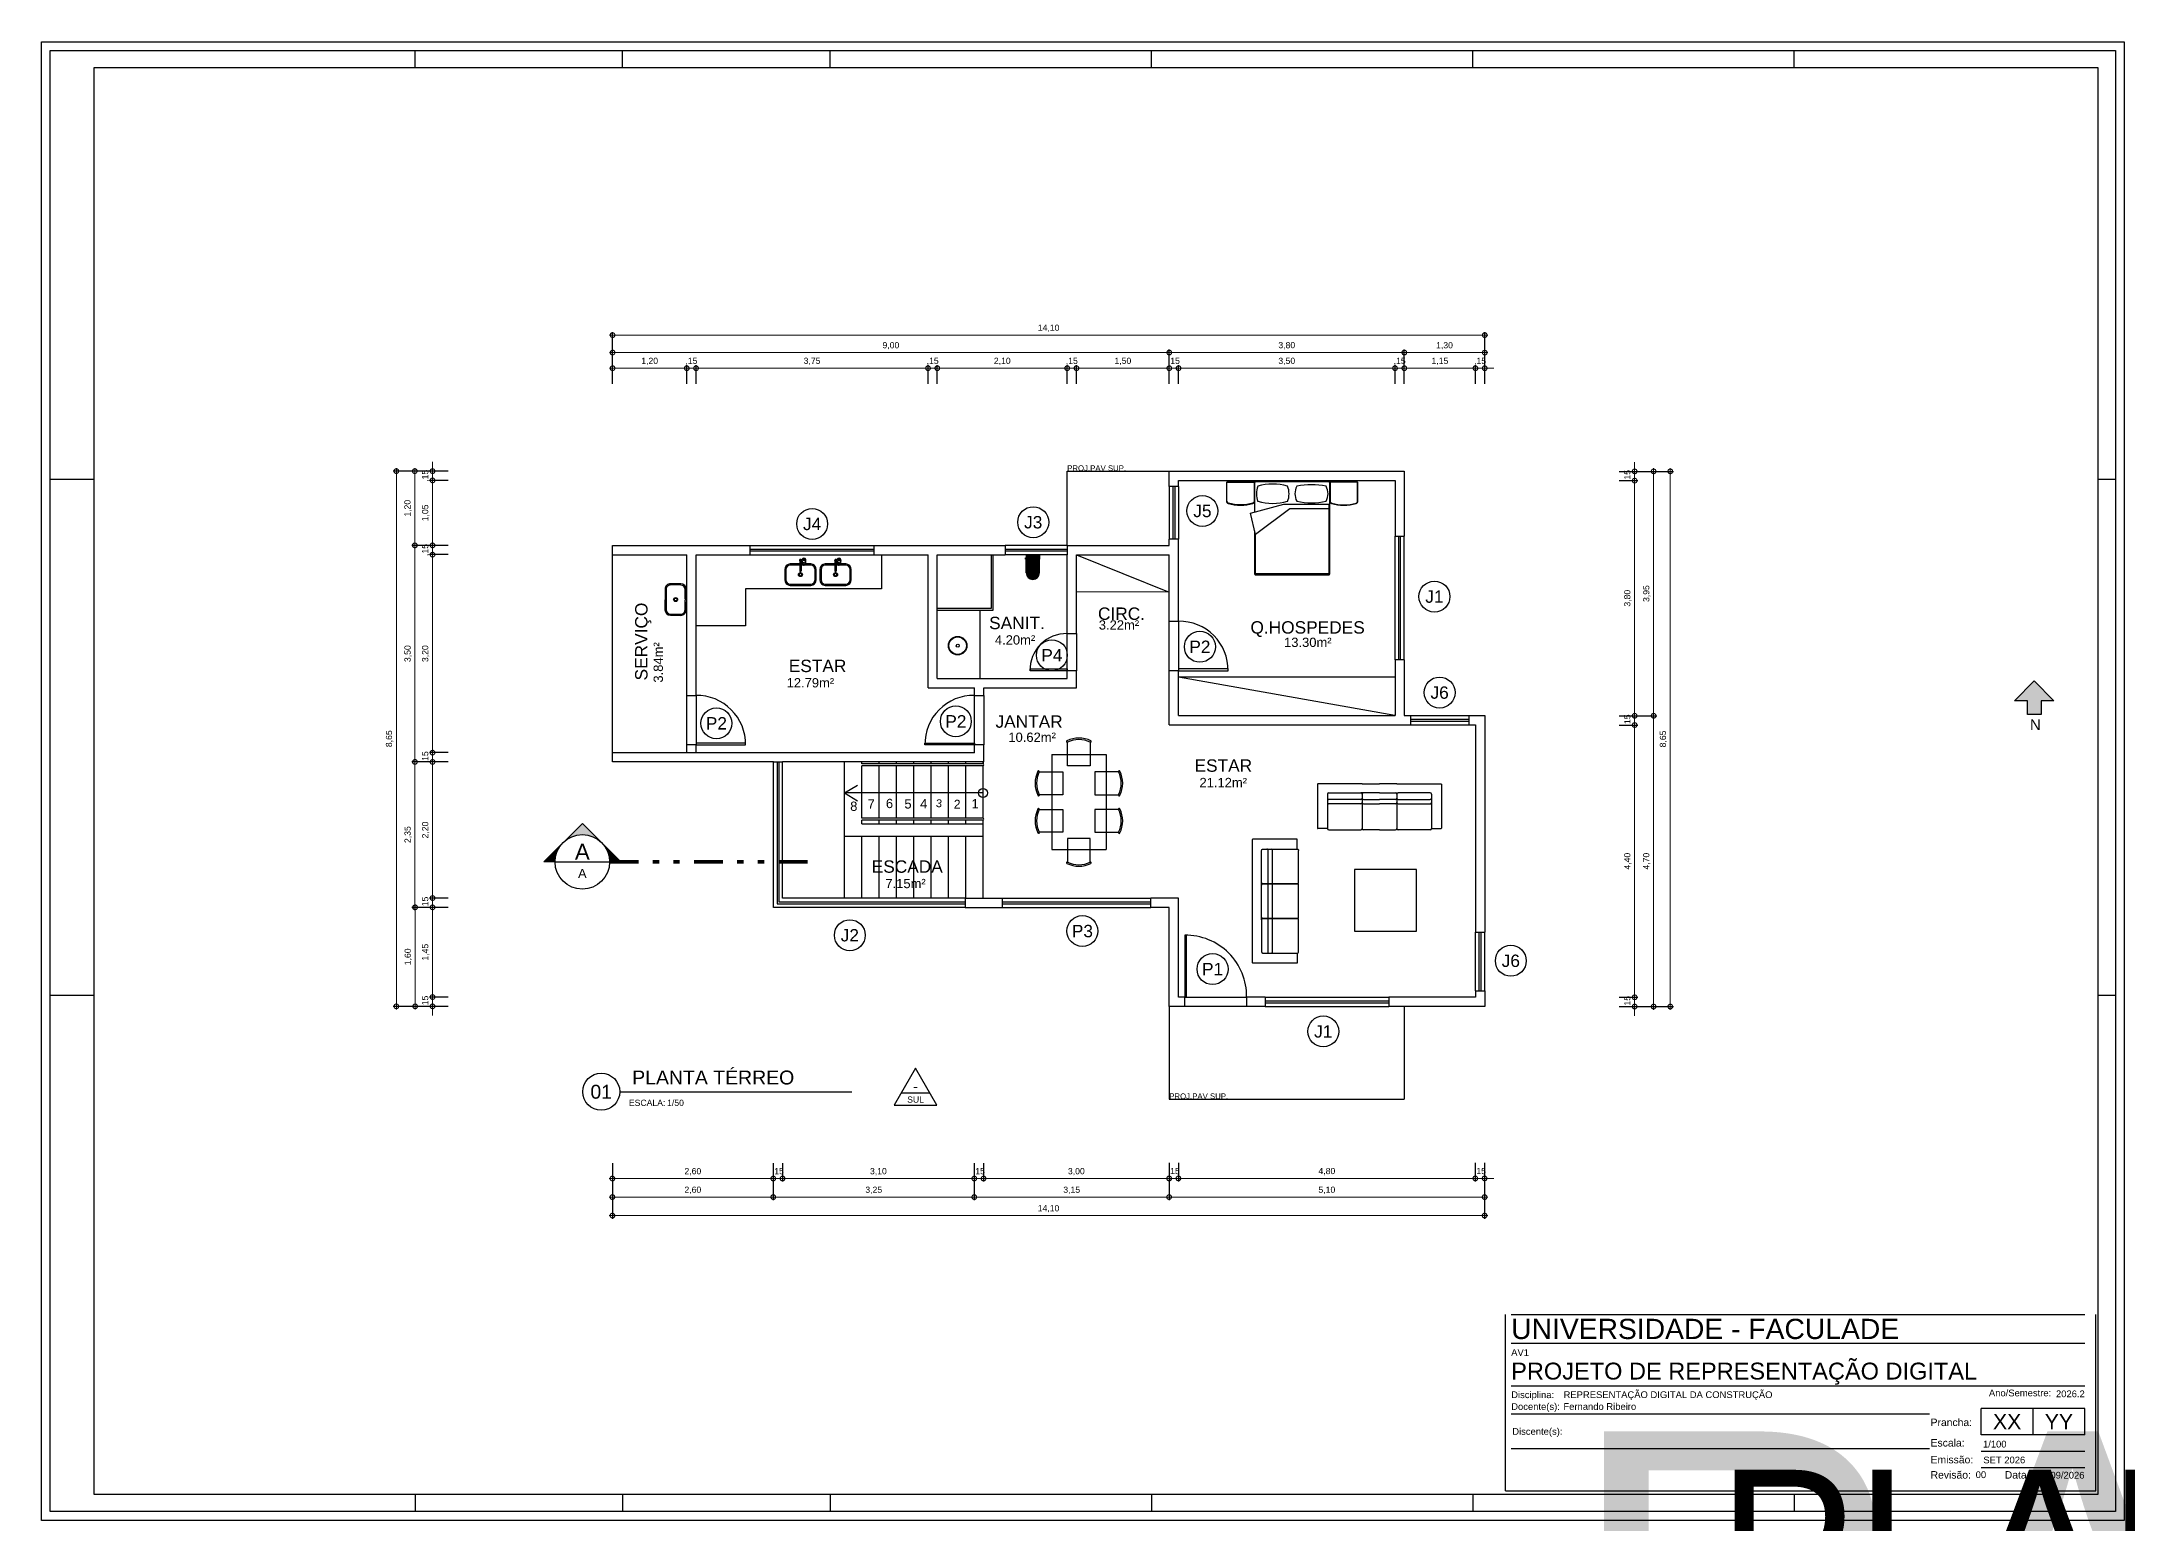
# Model space of a CAD drawing. Header units: metres. Extents: x 152 to 331, y 81 to 179.
# Drawn here: x 152.44 to 186.11, y 154.65 to 178.55 of the extents above; entities that cross this region are included whole.
import ezdxf
from ezdxf.enums import TextEntityAlignment as Align

# ---------------------------------------------------------------- set-up
doc = ezdxf.new("R2018")
doc.units = ezdxf.units.M
doc.header["$LTSCALE"] = 0.25
doc.linetypes.add('DIVIDE', pattern=[31.75, 12.7, -6.35, 0, -6.35, 0, -6.35])
doc.linetypes.add('DIVIDEX2', pattern=[63.5, 25.4, -12.7, 0, -12.7, 0, -12.7])
doc.layers.add('0_MRG_AUX', color=7, linetype='Continuous', true_color=0xecbcd1, plot=False)
doc.layers.add('CAR_0', color=7, linetype='Continuous', true_color=0xff6b00, plot=False)
for name, color, linetype in [('ARQ_ALV CT', 5, 'Continuous'), ('ARQ_ALV VS', 2, 'Continuous'), ('ARQ_ESQ CT', 30, 'Continuous'), ('ARQ_MOB 01', 1, 'Continuous'), ('ARQ_MOB 02', 2, 'Continuous'), ('ARQ_PISO', 1, 'Continuous'), ('ARQ_PROJ SUP', 1, 'DIVIDE'), ('ARQ_SAN 01', 1, 'Continuous'), ('ARQ_SAN 02', 2, 'Continuous'), ('ARQ_SIMB 01', 1, 'Continuous'), ('ARQ_TXT 01', 1, 'Continuous'), ('ARQ_TXT 02', 2, 'Continuous'), ('CAR_LINHAS_CINZA', 8, 'Continuous'), ('CAR_LINHAS_DESTAQUE', 3, 'Continuous'), ('CAR_TEXTO_CINZA', 8, 'Continuous'), ('CAR_TEXTO_PRETO', 1, 'Continuous'), ('MRG_EXTERNA', 1, 'Continuous'), ('MRG_INTERNA', 2, 'Continuous'), ('Parede', 170, 'Continuous'), ('SIMB_01', 1, 'Continuous'), ('SIMB_02', 2, 'Continuous'), ('SIMB_PREENCHIMENTO', 253, 'Continuous'), ('SIMB_TXT', 1, 'Continuous')]:
    doc.layers.add(name, color=color, linetype=linetype)
doc.layers.add('ARQ_COTA_AZUL', color=5, linetype='Continuous', lineweight=20, true_color=0x0000ff)
doc.layers.add('SIMB_LCT', color=252, linetype='DIVIDEX2', lineweight=100)
doc.styles.add('Annot_2.0mm', font='arial.ttf', dxfattribs={"height": 2})
doc.styles.add('Annot_3.5mm', font='arial.ttf', dxfattribs={"height": 3.5})
doc.styles.add('Arial', font='arial.ttf')
doc.styles.add('cota', font='arial.ttf')
doc.styles.add('SIMB', font='arial.ttf')
doc.styles.get("Standard").update_dxf_attribs({"font": 'arial.ttf'})
doc.dimstyles.new('Info 01 - annot', dxfattribs={"dimtxt": 2, "dimasz": 3, "dimexe": 1, "dimexo": 1, "dimgap": 1, "dimtad": 1, "dimzin": 4, "dimtxsty": 'cota', "dimblk": 'DOTSMALL', "dimcen": 2, "dimdle": 1, "dimclrd": 256, "dimclre": 256, "dimclrt": 1, "dimazin": 2, "dimtfac": 0.09, "dimtix": 1, "dimtmove": 2, "dimatfit": 2, "dimfxl": 5, "dimfxlon": 1, "dimtolj": 1, "dimtzin": 4, "dimlwd": -1, "dimarcsym": 1})

msp = doc.modelspace()

# ---------------------------------------------------------------- texts
at = {"layer": 'ARQ_TXT 01', "style": 'Annot_2.0mm'}
msp.add_text('3', height=0.127, rotation=354.663, dxfattribs=at).set_placement((166.892, 166.18))
msp.add_text('2', height=0.141, dxfattribs=at).set_placement((167.186, 166.154))
at = {"layer": 'ARQ_TXT 01', "char_height": 0.15, "attachment_point": 1, "style": 'Annot_2.0mm'}
for s, insert, width in [('8', (165.511, 166.266), 0.0042), ('7', (165.792, 166.303), 0.15), ('6', (166.088, 166.311), 0.0042), ('5', (166.387, 166.304), 0.0042), ('4', (166.641, 166.307), 0.0042), ('1', (167.473, 166.307), 0.0042)]:
    msp.add_mtext(s, dxfattribs=dict(at, insert=insert, width=width))
at = {"layer": 'ARQ_TXT 02', "attachment_point": 1, "style": 'Annot_2.0mm'}
for s, insert, char_height, width in [('\\pxtr6;PROJ.PAV SUP.', (169.019, 171.7), 0.09023, 1.14646), ('CIRC.', (169.517, 169.403), 0.2, 0.0042), ('SANIT.', (167.757, 169.253), 0.2, 0.2), ('3.22m²', (169.53, 169.196), 0.15, 0.0042), ('Q.HOSPEDES', (171.982, 169.181), 0.2, 0.0042), ('4.20m²', (167.85, 168.954), 0.15, 0.0042), ('13.30m²', (172.525, 168.915), 0.15, 0.0042), ('ESTAR', (164.518, 168.559), 0.2, 0.0042), ('12.79m²', (164.483, 168.261), 0.15, 0.0042), ('JANTAR', (167.86, 167.659), 0.2, 0.0042), ('10.62m²', (168.068, 167.381), 0.15, 0.0042), ('ESTAR', (171.078, 166.948), 0.2, 0.0042), ('21.12m²', (171.158, 166.649), 0.15, 0.0042), ('ESCADA', (165.859, 165.316), 0.2, 0.0042), ('7.15m²', (166.08, 165.017), 0.15, 0.0042), ('\\pxtr6;PROJ.PAV SUP.', (170.669, 161.55), 0.09023, 1.14646)]:
    msp.add_mtext(s, dxfattribs=dict(at, insert=insert, char_height=char_height, width=width))
at = {"layer": 'ARQ_TXT 02', "width": 0.0042, "attachment_point": 1, "rotation": 90, "style": 'Annot_2.0mm'}
for s, insert, char_height in [('SERVIÇO', (162.034, 168.224), 0.2), ('3.84m²', (162.333, 168.189), 0.15)]:
    msp.add_mtext(s, dxfattribs=dict(at, insert=insert, char_height=char_height))
at = {"layer": 'SIMB_TXT', "style": 'SIMB'}
for tag, height, p in [('-', 0.175, (166.568, 161.665)), ('SUL', 0.1, (166.568, 161.45))]:
    msp.add_attdef(tag, text='01', height=height, dxfattribs=at).set_placement(p, align=Align.MIDDLE_CENTER)

# ---------------------------------------------------------------- blocks, each defined once
blk = doc.blocks.new('COD_ESQ')
at = {"layer": 'SIMB_02'}
blk.add_circle((0, 0), 2.5, dxfattribs=at)
at = {"layer": 'SIMB_TXT', "style": 'SIMB'}
blk.add_attdef('CDESQ', text='', height=2, dxfattribs=at).set_placement((0, 0), align=Align.MIDDLE_CENTER)
blk = doc.blocks.new('_DotSmall')
at = {"color": 0, "linetype": 'ByBlock', "const_width": 0.5}
blk.add_lwpolyline([(-0.0625, 0, 1), (0.0625, 0, 1)], format="xyb", close=True, dxfattribs=at)
blk = doc.blocks.new('*D53')
at = {"layer": 'ARQ_COTA_AZUL', "lineweight": -2, "transparency": 16777216}
for p, q in [((161.667, 159.825), (161.667, 159.525)), ((175.767, 159.825), (175.767, 159.525))]:
    blk.add_line(p, q, dxfattribs=at)
at = {"layer": 'ARQ_COTA_AZUL', "transparency": 16777216}
blk.add_line((175.817, 159.575), (161.617, 159.575), dxfattribs=at)
at = {"layer": 'ARQ_COTA_AZUL', "transparency": 16777216, "xscale": 0.15, "yscale": 0.15, "zscale": 0.15, "rotation": 180}
blk.add_blockref('_DotSmall', (161.667, 159.575), dxfattribs=at)
at = {"layer": 'ARQ_COTA_AZUL', "transparency": 16777216, "xscale": 0.15, "yscale": 0.15, "zscale": 0.15}
blk.add_blockref('_DotSmall', (175.767, 159.575), dxfattribs=at)
at = {"layer": 'ARQ_COTA_AZUL', "color": 1, "transparency": 16777216, "insert": (168.717, 159.685), "char_height": 0.1, "attachment_point": 5, "style": 'cota'}
blk.add_mtext('\\A1;14,10', dxfattribs=at)
blk = doc.blocks.new('*D54')
at = {"layer": 'ARQ_COTA_AZUL', "lineweight": -2, "transparency": 16777216}
for p, q in [((170.667, 160.124), (170.667, 159.824)), ((175.767, 160.124), (175.767, 159.824))]:
    blk.add_line(p, q, dxfattribs=at)
at = {"layer": 'ARQ_COTA_AZUL', "transparency": 16777216}
blk.add_line((175.817, 159.874), (170.617, 159.874), dxfattribs=at)
at = {"layer": 'ARQ_COTA_AZUL', "transparency": 16777216, "xscale": 0.15, "yscale": 0.15, "zscale": 0.15, "rotation": 180}
blk.add_blockref('_DotSmall', (170.667, 159.874), dxfattribs=at)
at = {"layer": 'ARQ_COTA_AZUL', "transparency": 16777216, "xscale": 0.15, "yscale": 0.15, "zscale": 0.15}
blk.add_blockref('_DotSmall', (175.767, 159.874), dxfattribs=at)
at = {"layer": 'ARQ_COTA_AZUL', "color": 1, "transparency": 16777216, "insert": (173.217, 159.984), "char_height": 0.1, "attachment_point": 5, "style": 'cota'}
blk.add_mtext('\\A1;5,10', dxfattribs=at)
blk = doc.blocks.new('*D55')
at = {"layer": 'ARQ_COTA_AZUL', "lineweight": -2, "transparency": 16777216}
for p, q in [((167.517, 160.124), (167.517, 159.824)), ((170.667, 160.124), (170.667, 159.824))]:
    blk.add_line(p, q, dxfattribs=at)
at = {"layer": 'ARQ_COTA_AZUL', "transparency": 16777216}
blk.add_line((170.717, 159.874), (167.467, 159.874), dxfattribs=at)
at = {"layer": 'ARQ_COTA_AZUL', "transparency": 16777216, "xscale": 0.15, "yscale": 0.15, "zscale": 0.15, "rotation": 180}
blk.add_blockref('_DotSmall', (167.517, 159.874), dxfattribs=at)
at = {"layer": 'ARQ_COTA_AZUL', "transparency": 16777216, "xscale": 0.15, "yscale": 0.15, "zscale": 0.15}
blk.add_blockref('_DotSmall', (170.667, 159.874), dxfattribs=at)
at = {"layer": 'ARQ_COTA_AZUL', "color": 1, "transparency": 16777216, "insert": (169.092, 159.984), "char_height": 0.1, "attachment_point": 5, "style": 'cota'}
blk.add_mtext('\\A1;3,15', dxfattribs=at)
blk = doc.blocks.new('*D56')
at = {"layer": 'ARQ_COTA_AZUL', "lineweight": -2, "transparency": 16777216}
for p, q in [((164.267, 160.124), (164.267, 159.824)), ((167.517, 160.124), (167.517, 159.824))]:
    blk.add_line(p, q, dxfattribs=at)
at = {"layer": 'ARQ_COTA_AZUL', "transparency": 16777216}
blk.add_line((167.567, 159.874), (164.217, 159.874), dxfattribs=at)
at = {"layer": 'ARQ_COTA_AZUL', "transparency": 16777216, "xscale": 0.15, "yscale": 0.15, "zscale": 0.15, "rotation": 180}
blk.add_blockref('_DotSmall', (164.267, 159.874), dxfattribs=at)
at = {"layer": 'ARQ_COTA_AZUL', "transparency": 16777216, "xscale": 0.15, "yscale": 0.15, "zscale": 0.15}
blk.add_blockref('_DotSmall', (167.517, 159.874), dxfattribs=at)
at = {"layer": 'ARQ_COTA_AZUL', "color": 1, "transparency": 16777216, "insert": (165.892, 159.984), "char_height": 0.1, "attachment_point": 5, "style": 'cota'}
blk.add_mtext('\\A1;3,25', dxfattribs=at)
blk = doc.blocks.new('*D57')
at = {"layer": 'ARQ_COTA_AZUL', "lineweight": -2, "transparency": 16777216}
for p, q in [((161.667, 160.124), (161.667, 159.824)), ((164.267, 160.124), (164.267, 159.824))]:
    blk.add_line(p, q, dxfattribs=at)
at = {"layer": 'ARQ_COTA_AZUL', "transparency": 16777216}
blk.add_line((164.317, 159.874), (161.617, 159.874), dxfattribs=at)
at = {"layer": 'ARQ_COTA_AZUL', "transparency": 16777216, "xscale": 0.15, "yscale": 0.15, "zscale": 0.15, "rotation": 180}
blk.add_blockref('_DotSmall', (161.667, 159.874), dxfattribs=at)
at = {"layer": 'ARQ_COTA_AZUL', "transparency": 16777216, "xscale": 0.15, "yscale": 0.15, "zscale": 0.15}
blk.add_blockref('_DotSmall', (164.267, 159.874), dxfattribs=at)
at = {"layer": 'ARQ_COTA_AZUL', "color": 1, "transparency": 16777216, "insert": (162.967, 159.984), "char_height": 0.1, "attachment_point": 5, "style": 'cota'}
blk.add_mtext('\\A1;2,60', dxfattribs=at)
blk = doc.blocks.new('*D58')
at = {"layer": 'ARQ_COTA_AZUL', "lineweight": -2, "transparency": 16777216}
for p, q in [((175.617, 160.426), (175.617, 160.126)), ((175.767, 160.426), (175.767, 160.126))]:
    blk.add_line(p, q, dxfattribs=at)
at = {"layer": 'ARQ_COTA_AZUL', "transparency": 16777216}
for p, q in [((175.617, 160.176), (175.467, 160.176)), ((175.617, 160.176), (175.767, 160.176)), ((175.767, 160.176), (175.917, 160.176))]:
    blk.add_line(p, q, dxfattribs=at)
at = {"layer": 'ARQ_COTA_AZUL', "transparency": 16777216, "xscale": 0.15, "yscale": 0.15, "zscale": 0.15}
blk.add_blockref('_DotSmall', (175.617, 160.176), dxfattribs=at)
at = {"layer": 'ARQ_COTA_AZUL', "transparency": 16777216, "xscale": 0.15, "yscale": 0.15, "zscale": 0.15, "rotation": 180}
blk.add_blockref('_DotSmall', (175.767, 160.176), dxfattribs=at)
at = {"layer": 'ARQ_COTA_AZUL', "color": 1, "transparency": 16777216, "insert": (175.692, 160.286), "char_height": 0.1, "attachment_point": 5, "style": 'cota'}
blk.add_mtext('\\A1;,15', dxfattribs=at)
blk = doc.blocks.new('*D59')
at = {"layer": 'ARQ_COTA_AZUL', "lineweight": -2, "transparency": 16777216}
for p, q in [((170.817, 160.426), (170.817, 160.126)), ((175.617, 160.426), (175.617, 160.126))]:
    blk.add_line(p, q, dxfattribs=at)
at = {"layer": 'ARQ_COTA_AZUL', "transparency": 16777216}
blk.add_line((175.667, 160.176), (170.767, 160.176), dxfattribs=at)
at = {"layer": 'ARQ_COTA_AZUL', "transparency": 16777216, "xscale": 0.15, "yscale": 0.15, "zscale": 0.15, "rotation": 180}
blk.add_blockref('_DotSmall', (170.817, 160.176), dxfattribs=at)
at = {"layer": 'ARQ_COTA_AZUL', "transparency": 16777216, "xscale": 0.15, "yscale": 0.15, "zscale": 0.15}
blk.add_blockref('_DotSmall', (175.617, 160.176), dxfattribs=at)
at = {"layer": 'ARQ_COTA_AZUL', "color": 1, "transparency": 16777216, "insert": (173.217, 160.286), "char_height": 0.1, "attachment_point": 5, "style": 'cota'}
blk.add_mtext('\\A1;4,80', dxfattribs=at)
blk = doc.blocks.new('*D60')
at = {"layer": 'ARQ_COTA_AZUL', "lineweight": -2, "transparency": 16777216}
for p, q in [((170.667, 160.426), (170.667, 160.126)), ((170.817, 160.426), (170.817, 160.126))]:
    blk.add_line(p, q, dxfattribs=at)
at = {"layer": 'ARQ_COTA_AZUL', "transparency": 16777216}
for p, q in [((170.667, 160.176), (170.517, 160.176)), ((170.817, 160.176), (170.667, 160.176)), ((170.817, 160.176), (170.967, 160.176))]:
    blk.add_line(p, q, dxfattribs=at)
at = {"layer": 'ARQ_COTA_AZUL', "transparency": 16777216, "xscale": 0.15, "yscale": 0.15, "zscale": 0.15}
blk.add_blockref('_DotSmall', (170.667, 160.176), dxfattribs=at)
at = {"layer": 'ARQ_COTA_AZUL', "transparency": 16777216, "xscale": 0.15, "yscale": 0.15, "zscale": 0.15, "rotation": 180}
blk.add_blockref('_DotSmall', (170.817, 160.176), dxfattribs=at)
at = {"layer": 'ARQ_COTA_AZUL', "color": 1, "transparency": 16777216, "insert": (170.742, 160.286), "char_height": 0.1, "attachment_point": 5, "style": 'cota'}
blk.add_mtext('\\A1;,15', dxfattribs=at)
blk = doc.blocks.new('*D61')
at = {"layer": 'ARQ_COTA_AZUL', "lineweight": -2, "transparency": 16777216}
for p, q in [((167.517, 160.424), (167.517, 160.124)), ((167.667, 160.424), (167.667, 160.124))]:
    blk.add_line(p, q, dxfattribs=at)
at = {"layer": 'ARQ_COTA_AZUL', "transparency": 16777216}
for p, q in [((167.517, 160.174), (167.367, 160.174)), ((167.517, 160.174), (167.667, 160.174)), ((167.667, 160.174), (167.817, 160.174))]:
    blk.add_line(p, q, dxfattribs=at)
at = {"layer": 'ARQ_COTA_AZUL', "transparency": 16777216, "xscale": 0.15, "yscale": 0.15, "zscale": 0.15}
blk.add_blockref('_DotSmall', (167.517, 160.174), dxfattribs=at)
at = {"layer": 'ARQ_COTA_AZUL', "transparency": 16777216, "xscale": 0.15, "yscale": 0.15, "zscale": 0.15, "rotation": 180}
blk.add_blockref('_DotSmall', (167.667, 160.174), dxfattribs=at)
at = {"layer": 'ARQ_COTA_AZUL', "color": 1, "transparency": 16777216, "insert": (167.592, 160.284), "char_height": 0.1, "attachment_point": 5, "style": 'cota'}
blk.add_mtext('\\A1;,15', dxfattribs=at)
blk = doc.blocks.new('*D62')
at = {"layer": 'ARQ_COTA_AZUL', "lineweight": -2, "transparency": 16777216}
for p, q in [((167.667, 160.424), (167.667, 160.124)), ((170.667, 160.424), (170.667, 160.124))]:
    blk.add_line(p, q, dxfattribs=at)
at = {"layer": 'ARQ_COTA_AZUL', "transparency": 16777216}
blk.add_line((167.617, 160.174), (170.717, 160.174), dxfattribs=at)
at = {"layer": 'ARQ_COTA_AZUL', "transparency": 16777216, "xscale": 0.15, "yscale": 0.15, "zscale": 0.15, "rotation": 180}
blk.add_blockref('_DotSmall', (167.667, 160.174), dxfattribs=at)
at = {"layer": 'ARQ_COTA_AZUL', "transparency": 16777216, "xscale": 0.15, "yscale": 0.15, "zscale": 0.15}
blk.add_blockref('_DotSmall', (170.667, 160.174), dxfattribs=at)
at = {"layer": 'ARQ_COTA_AZUL', "color": 1, "transparency": 16777216, "insert": (169.167, 160.284), "char_height": 0.1, "attachment_point": 5, "style": 'cota'}
blk.add_mtext('\\A1;3,00', dxfattribs=at)
blk = doc.blocks.new('*D63')
at = {"layer": 'ARQ_COTA_AZUL', "lineweight": -2, "transparency": 16777216}
for p, q in [((164.417, 160.424), (164.417, 160.124)), ((167.517, 160.424), (167.517, 160.124))]:
    blk.add_line(p, q, dxfattribs=at)
at = {"layer": 'ARQ_COTA_AZUL', "transparency": 16777216}
blk.add_line((167.567, 160.174), (164.367, 160.174), dxfattribs=at)
at = {"layer": 'ARQ_COTA_AZUL', "transparency": 16777216, "xscale": 0.15, "yscale": 0.15, "zscale": 0.15, "rotation": 180}
blk.add_blockref('_DotSmall', (164.417, 160.174), dxfattribs=at)
at = {"layer": 'ARQ_COTA_AZUL', "transparency": 16777216, "xscale": 0.15, "yscale": 0.15, "zscale": 0.15}
blk.add_blockref('_DotSmall', (167.517, 160.174), dxfattribs=at)
at = {"layer": 'ARQ_COTA_AZUL', "color": 1, "transparency": 16777216, "insert": (165.967, 160.284), "char_height": 0.1, "attachment_point": 5, "style": 'cota'}
blk.add_mtext('\\A1;3,10', dxfattribs=at)
blk = doc.blocks.new('*D64')
at = {"layer": 'ARQ_COTA_AZUL', "lineweight": -2, "transparency": 16777216}
for p, q in [((164.267, 160.424), (164.267, 160.124)), ((164.417, 160.424), (164.417, 160.124))]:
    blk.add_line(p, q, dxfattribs=at)
at = {"layer": 'ARQ_COTA_AZUL', "transparency": 16777216}
for p, q in [((164.267, 160.174), (164.117, 160.174)), ((164.417, 160.174), (164.267, 160.174)), ((164.417, 160.174), (164.567, 160.174))]:
    blk.add_line(p, q, dxfattribs=at)
at = {"layer": 'ARQ_COTA_AZUL', "transparency": 16777216, "xscale": 0.15, "yscale": 0.15, "zscale": 0.15}
blk.add_blockref('_DotSmall', (164.267, 160.174), dxfattribs=at)
at = {"layer": 'ARQ_COTA_AZUL', "transparency": 16777216, "xscale": 0.15, "yscale": 0.15, "zscale": 0.15, "rotation": 180}
blk.add_blockref('_DotSmall', (164.417, 160.174), dxfattribs=at)
at = {"layer": 'ARQ_COTA_AZUL', "color": 1, "transparency": 16777216, "insert": (164.342, 160.284), "char_height": 0.1, "attachment_point": 5, "style": 'cota'}
blk.add_mtext('\\A1;,15', dxfattribs=at)
blk = doc.blocks.new('*D52')
at = {"layer": 'ARQ_COTA_AZUL', "lineweight": -2, "transparency": 16777216}
for p, q in [((161.667, 160.424), (161.667, 160.124)), ((164.267, 160.424), (164.267, 160.124))]:
    blk.add_line(p, q, dxfattribs=at)
at = {"layer": 'ARQ_COTA_AZUL', "transparency": 16777216}
blk.add_line((164.317, 160.174), (161.617, 160.174), dxfattribs=at)
at = {"layer": 'ARQ_COTA_AZUL', "transparency": 16777216, "xscale": 0.15, "yscale": 0.15, "zscale": 0.15, "rotation": 180}
blk.add_blockref('_DotSmall', (161.667, 160.174), dxfattribs=at)
at = {"layer": 'ARQ_COTA_AZUL', "transparency": 16777216, "xscale": 0.15, "yscale": 0.15, "zscale": 0.15}
blk.add_blockref('_DotSmall', (164.267, 160.174), dxfattribs=at)
at = {"layer": 'ARQ_COTA_AZUL', "color": 1, "transparency": 16777216, "insert": (162.967, 160.284), "char_height": 0.1, "attachment_point": 5, "style": 'cota'}
blk.add_mtext('\\A1;2,60', dxfattribs=at)
blk = doc.blocks.new('*D74')
at = {"layer": 'ARQ_COTA_AZUL', "lineweight": -2, "transparency": 16777216}
for p, q in [((178.519, 171.603), (178.819, 171.603)), ((178.519, 162.953), (178.819, 162.953))]:
    blk.add_line(p, q, dxfattribs=at)
at = {"layer": 'ARQ_COTA_AZUL', "transparency": 16777216}
blk.add_line((178.769, 171.653), (178.769, 162.903), dxfattribs=at)
at = {"layer": 'ARQ_COTA_AZUL', "transparency": 16777216, "xscale": 0.15, "yscale": 0.15, "zscale": 0.15}
for p, rotation in [((178.769, 171.603), 90), ((178.769, 162.953), 270)]:
    blk.add_blockref('_DotSmall', p, dxfattribs=dict(at, rotation=rotation))
at = {"layer": 'ARQ_COTA_AZUL', "color": 1, "transparency": 16777216, "insert": (178.659, 167.278), "char_height": 0.1, "attachment_point": 5, "rotation": 90, "style": 'cota'}
blk.add_mtext('\\A1;8,65', dxfattribs=at)
blk = doc.blocks.new('*D75')
at = {"layer": 'ARQ_COTA_AZUL', "lineweight": -2, "transparency": 16777216}
for p, q in [((178.25, 171.603), (178.55, 171.603)), ((178.25, 167.653), (178.55, 167.653))]:
    blk.add_line(p, q, dxfattribs=at)
at = {"layer": 'ARQ_COTA_AZUL', "transparency": 16777216}
blk.add_line((178.5, 171.653), (178.5, 167.603), dxfattribs=at)
at = {"layer": 'ARQ_COTA_AZUL', "transparency": 16777216, "xscale": 0.15, "yscale": 0.15, "zscale": 0.15}
for p, rotation in [((178.5, 171.603), 90), ((178.5, 167.653), 270)]:
    blk.add_blockref('_DotSmall', p, dxfattribs=dict(at, rotation=rotation))
at = {"layer": 'ARQ_COTA_AZUL', "color": 1, "transparency": 16777216, "insert": (178.39, 169.628), "char_height": 0.1, "attachment_point": 5, "rotation": 90, "style": 'cota'}
blk.add_mtext('\\A1;3,95', dxfattribs=at)
blk = doc.blocks.new('*D76')
at = {"layer": 'ARQ_COTA_AZUL', "transparency": 16777216}
blk.add_line((178.499, 167.703), (178.499, 162.903), dxfattribs=at)
at = {"layer": 'ARQ_COTA_AZUL', "lineweight": -2, "transparency": 16777216}
for p, q in [((178.249, 167.653), (178.549, 167.653)), ((178.249, 162.953), (178.549, 162.953))]:
    blk.add_line(p, q, dxfattribs=at)
at = {"layer": 'ARQ_COTA_AZUL', "transparency": 16777216, "xscale": 0.15, "yscale": 0.15, "zscale": 0.15}
for p, rotation in [((178.499, 167.653), 90), ((178.499, 162.953), 270)]:
    blk.add_blockref('_DotSmall', p, dxfattribs=dict(at, rotation=rotation))
at = {"layer": 'ARQ_COTA_AZUL', "color": 1, "transparency": 16777216, "insert": (178.389, 165.303), "char_height": 0.1, "attachment_point": 5, "rotation": 90, "style": 'cota'}
blk.add_mtext('\\A1;4,70', dxfattribs=at)
blk = doc.blocks.new('*D77')
at = {"layer": 'ARQ_COTA_AZUL', "transparency": 16777216}
for p, q in [((178.193, 171.603), (178.193, 171.753)), ((178.193, 171.453), (178.193, 171.603)), ((178.193, 171.453), (178.193, 171.303))]:
    blk.add_line(p, q, dxfattribs=at)
at = {"layer": 'ARQ_COTA_AZUL', "lineweight": -2, "transparency": 16777216}
for p, q in [((177.943, 171.603), (178.243, 171.603)), ((177.943, 171.453), (178.243, 171.453))]:
    blk.add_line(p, q, dxfattribs=at)
at = {"layer": 'ARQ_COTA_AZUL', "transparency": 16777216, "xscale": 0.15, "yscale": 0.15, "zscale": 0.15}
for p, rotation in [((178.193, 171.603), 270), ((178.193, 171.453), 90)]:
    blk.add_blockref('_DotSmall', p, dxfattribs=dict(at, rotation=rotation))
at = {"layer": 'ARQ_COTA_AZUL', "color": 1, "transparency": 16777216, "insert": (178.083, 171.528), "char_height": 0.1, "attachment_point": 5, "rotation": 90, "style": 'cota'}
blk.add_mtext('\\A1;,15', dxfattribs=at)
blk = doc.blocks.new('*D78')
at = {"layer": 'ARQ_COTA_AZUL', "lineweight": -2, "transparency": 16777216}
for p, q in [((177.943, 171.453), (178.243, 171.453)), ((177.943, 167.653), (178.243, 167.653))]:
    blk.add_line(p, q, dxfattribs=at)
at = {"layer": 'ARQ_COTA_AZUL', "transparency": 16777216}
blk.add_line((178.193, 171.503), (178.193, 167.603), dxfattribs=at)
at = {"layer": 'ARQ_COTA_AZUL', "transparency": 16777216, "xscale": 0.15, "yscale": 0.15, "zscale": 0.15}
for p, rotation in [((178.193, 171.453), 90), ((178.193, 167.653), 270)]:
    blk.add_blockref('_DotSmall', p, dxfattribs=dict(at, rotation=rotation))
at = {"layer": 'ARQ_COTA_AZUL', "color": 1, "transparency": 16777216, "insert": (178.083, 169.553), "char_height": 0.1, "attachment_point": 5, "rotation": 90, "style": 'cota'}
blk.add_mtext('\\A1;3,80', dxfattribs=at)
blk = doc.blocks.new('*D79')
at = {"layer": 'ARQ_COTA_AZUL', "transparency": 16777216}
for p, q in [((178.193, 167.653), (178.193, 167.803)), ((178.193, 167.503), (178.193, 167.653)), ((178.193, 167.503), (178.193, 167.353))]:
    blk.add_line(p, q, dxfattribs=at)
at = {"layer": 'ARQ_COTA_AZUL', "lineweight": -2, "transparency": 16777216}
for p, q in [((177.943, 167.653), (178.243, 167.653)), ((177.943, 167.503), (178.243, 167.503))]:
    blk.add_line(p, q, dxfattribs=at)
at = {"layer": 'ARQ_COTA_AZUL', "transparency": 16777216, "xscale": 0.15, "yscale": 0.15, "zscale": 0.15}
for p, rotation in [((178.193, 167.653), 270), ((178.193, 167.503), 90)]:
    blk.add_blockref('_DotSmall', p, dxfattribs=dict(at, rotation=rotation))
at = {"layer": 'ARQ_COTA_AZUL', "color": 1, "transparency": 16777216, "insert": (178.083, 167.578), "char_height": 0.1, "attachment_point": 5, "rotation": 90, "style": 'cota'}
blk.add_mtext('\\A1;,15', dxfattribs=at)
blk = doc.blocks.new('*D80')
at = {"layer": 'ARQ_COTA_AZUL', "lineweight": -2, "transparency": 16777216}
for p, q in [((177.943, 167.503), (178.243, 167.503)), ((177.943, 163.103), (178.243, 163.103))]:
    blk.add_line(p, q, dxfattribs=at)
at = {"layer": 'ARQ_COTA_AZUL', "transparency": 16777216}
blk.add_line((178.193, 167.553), (178.193, 163.053), dxfattribs=at)
at = {"layer": 'ARQ_COTA_AZUL', "transparency": 16777216, "xscale": 0.15, "yscale": 0.15, "zscale": 0.15}
for p, rotation in [((178.193, 167.503), 90), ((178.193, 163.103), 270)]:
    blk.add_blockref('_DotSmall', p, dxfattribs=dict(at, rotation=rotation))
at = {"layer": 'ARQ_COTA_AZUL', "color": 1, "transparency": 16777216, "insert": (178.083, 165.303), "char_height": 0.1, "attachment_point": 5, "rotation": 90, "style": 'cota'}
blk.add_mtext('\\A1;4,40', dxfattribs=at)
blk = doc.blocks.new('*D81')
at = {"layer": 'ARQ_COTA_AZUL', "lineweight": -2, "transparency": 16777216}
for p, q in [((177.943, 163.103), (178.243, 163.103)), ((177.943, 162.953), (178.243, 162.953))]:
    blk.add_line(p, q, dxfattribs=at)
at = {"layer": 'ARQ_COTA_AZUL', "transparency": 16777216}
for p, q in [((178.193, 163.103), (178.193, 163.253)), ((178.193, 163.103), (178.193, 162.953)), ((178.193, 162.953), (178.193, 162.803))]:
    blk.add_line(p, q, dxfattribs=at)
at = {"layer": 'ARQ_COTA_AZUL', "transparency": 16777216, "xscale": 0.15, "yscale": 0.15, "zscale": 0.15}
for p, rotation in [((178.193, 163.103), 270), ((178.193, 162.953), 90)]:
    blk.add_blockref('_DotSmall', p, dxfattribs=dict(at, rotation=rotation))
at = {"layer": 'ARQ_COTA_AZUL', "color": 1, "transparency": 16777216, "insert": (178.083, 163.028), "char_height": 0.1, "attachment_point": 5, "rotation": 90, "style": 'cota'}
blk.add_mtext('\\A1;,15', dxfattribs=at)
blk = doc.blocks.new('norte')
at = {"layer": 'SIMB_PREENCHIMENTO'}
blk.add_hatch(color=256, dxfattribs=at).paths.add_polyline_path([(-6.36, -6.36), (-2.25, -6.36), (-2.25, -10.86), (2.25, -10.86), (2.25, -6.36), (6.36, -6.36), (0, 0)])
at = {"layer": 'SIMB_01'}
blk.add_lwpolyline([(-2.25, -6.36), (-6.36, -6.36), (0, 0), (6.36, -6.36), (2.25, -6.36), (2.25, -10.86), (-2.25, -10.86)], close=True, dxfattribs=at)
at = {"layer": 'SIMB_01', "insert": (-1.4, -12.39), "char_height": 3.5, "width": 3.7, "attachment_point": 1, "style": 'Annot_3.5mm'}
blk.add_mtext('N', dxfattribs=at)
blk = doc.blocks.new('*D103')
at = {"layer": 'ARQ_COTA_AZUL', "lineweight": -2, "transparency": 16777216}
for p, q in [((158.424, 171.607), (158.124, 171.607)), ((158.424, 162.957), (158.124, 162.957))]:
    blk.add_line(p, q, dxfattribs=at)
at = {"layer": 'ARQ_COTA_AZUL', "transparency": 16777216}
blk.add_line((158.174, 162.907), (158.174, 171.657), dxfattribs=at)
at = {"layer": 'ARQ_COTA_AZUL', "transparency": 16777216, "xscale": 0.15, "yscale": 0.15, "zscale": 0.15}
for p, rotation in [((158.174, 171.607), 90), ((158.174, 162.957), 270)]:
    blk.add_blockref('_DotSmall', p, dxfattribs=dict(at, rotation=rotation))
at = {"layer": 'ARQ_COTA_AZUL', "color": 1, "transparency": 16777216, "insert": (158.064, 167.282), "char_height": 0.1, "attachment_point": 5, "rotation": 90, "style": 'cota'}
blk.add_mtext('\\A1;8,65', dxfattribs=at)
blk = doc.blocks.new('*D104')
at = {"layer": 'ARQ_COTA_AZUL', "lineweight": -2, "transparency": 16777216}
for p, q in [((158.728, 164.557), (158.428, 164.557)), ((158.728, 162.957), (158.428, 162.957))]:
    blk.add_line(p, q, dxfattribs=at)
at = {"layer": 'ARQ_COTA_AZUL', "transparency": 16777216}
blk.add_line((158.478, 162.907), (158.478, 164.607), dxfattribs=at)
at = {"layer": 'ARQ_COTA_AZUL', "transparency": 16777216, "xscale": 0.15, "yscale": 0.15, "zscale": 0.15}
for p, rotation in [((158.478, 164.557), 90), ((158.478, 162.957), 270)]:
    blk.add_blockref('_DotSmall', p, dxfattribs=dict(at, rotation=rotation))
at = {"layer": 'ARQ_COTA_AZUL', "color": 1, "transparency": 16777216, "insert": (158.367, 163.757), "char_height": 0.1, "attachment_point": 5, "rotation": 90, "style": 'cota'}
blk.add_mtext('\\A1;1,60', dxfattribs=at)
blk = doc.blocks.new('*D105')
at = {"layer": 'ARQ_COTA_AZUL', "lineweight": -2, "transparency": 16777216}
for p, q in [((158.725, 166.907), (158.425, 166.907)), ((158.725, 164.557), (158.425, 164.557))]:
    blk.add_line(p, q, dxfattribs=at)
at = {"layer": 'ARQ_COTA_AZUL', "transparency": 16777216}
blk.add_line((158.475, 164.507), (158.475, 166.957), dxfattribs=at)
at = {"layer": 'ARQ_COTA_AZUL', "transparency": 16777216, "xscale": 0.15, "yscale": 0.15, "zscale": 0.15}
for p, rotation in [((158.475, 166.907), 90), ((158.475, 164.557), 270)]:
    blk.add_blockref('_DotSmall', p, dxfattribs=dict(at, rotation=rotation))
at = {"layer": 'ARQ_COTA_AZUL', "color": 1, "transparency": 16777216, "insert": (158.365, 165.732), "char_height": 0.1, "attachment_point": 5, "rotation": 90, "style": 'cota'}
blk.add_mtext('\\A1;2,35', dxfattribs=at)
blk = doc.blocks.new('*D106')
at = {"layer": 'ARQ_COTA_AZUL', "lineweight": -2, "transparency": 16777216}
for p, q in [((158.724, 170.407), (158.424, 170.407)), ((158.724, 166.907), (158.424, 166.907))]:
    blk.add_line(p, q, dxfattribs=at)
at = {"layer": 'ARQ_COTA_AZUL', "transparency": 16777216}
blk.add_line((158.474, 166.857), (158.474, 170.457), dxfattribs=at)
at = {"layer": 'ARQ_COTA_AZUL', "transparency": 16777216, "xscale": 0.15, "yscale": 0.15, "zscale": 0.15}
for p, rotation in [((158.474, 170.407), 90), ((158.474, 166.907), 270)]:
    blk.add_blockref('_DotSmall', p, dxfattribs=dict(at, rotation=rotation))
at = {"layer": 'ARQ_COTA_AZUL', "color": 1, "transparency": 16777216, "insert": (158.364, 168.657), "char_height": 0.1, "attachment_point": 5, "rotation": 90, "style": 'cota'}
blk.add_mtext('\\A1;3,50', dxfattribs=at)
blk = doc.blocks.new('*D107')
at = {"layer": 'ARQ_COTA_AZUL', "lineweight": -2, "transparency": 16777216}
for p, q in [((158.722, 171.607), (158.422, 171.607)), ((158.722, 170.407), (158.422, 170.407))]:
    blk.add_line(p, q, dxfattribs=at)
at = {"layer": 'ARQ_COTA_AZUL', "transparency": 16777216}
blk.add_line((158.472, 170.357), (158.472, 171.657), dxfattribs=at)
at = {"layer": 'ARQ_COTA_AZUL', "transparency": 16777216, "xscale": 0.15, "yscale": 0.15, "zscale": 0.15}
for p, rotation in [((158.472, 171.607), 90), ((158.472, 170.407), 270)]:
    blk.add_blockref('_DotSmall', p, dxfattribs=dict(at, rotation=rotation))
at = {"layer": 'ARQ_COTA_AZUL', "color": 1, "transparency": 16777216, "insert": (158.362, 171.007), "char_height": 0.1, "attachment_point": 5, "rotation": 90, "style": 'cota'}
blk.add_mtext('\\A1;1,20', dxfattribs=at)
blk = doc.blocks.new('*D108')
at = {"layer": 'ARQ_COTA_AZUL', "lineweight": -2, "transparency": 16777216}
for p, q in [((159.009, 163.107), (158.709, 163.107)), ((159.009, 162.957), (158.709, 162.957))]:
    blk.add_line(p, q, dxfattribs=at)
at = {"layer": 'ARQ_COTA_AZUL', "transparency": 16777216}
for p, q in [((158.759, 163.107), (158.759, 163.257)), ((158.759, 163.107), (158.759, 162.957)), ((158.759, 162.957), (158.759, 162.807))]:
    blk.add_line(p, q, dxfattribs=at)
at = {"layer": 'ARQ_COTA_AZUL', "transparency": 16777216, "xscale": 0.15, "yscale": 0.15, "zscale": 0.15}
for p, rotation in [((158.759, 163.107), 270), ((158.759, 162.957), 90)]:
    blk.add_blockref('_DotSmall', p, dxfattribs=dict(at, rotation=rotation))
at = {"layer": 'ARQ_COTA_AZUL', "color": 1, "transparency": 16777216, "insert": (158.649, 163.032), "char_height": 0.1, "attachment_point": 5, "rotation": 90, "style": 'cota'}
blk.add_mtext('\\A1;,15', dxfattribs=at)
blk = doc.blocks.new('*D109')
at = {"layer": 'ARQ_COTA_AZUL', "lineweight": -2, "transparency": 16777216}
for p, q in [((159.009, 164.557), (158.709, 164.557)), ((159.009, 163.107), (158.709, 163.107))]:
    blk.add_line(p, q, dxfattribs=at)
at = {"layer": 'ARQ_COTA_AZUL', "transparency": 16777216}
blk.add_line((158.759, 163.057), (158.759, 164.607), dxfattribs=at)
at = {"layer": 'ARQ_COTA_AZUL', "transparency": 16777216, "xscale": 0.15, "yscale": 0.15, "zscale": 0.15}
for p, rotation in [((158.759, 164.557), 90), ((158.759, 163.107), 270)]:
    blk.add_blockref('_DotSmall', p, dxfattribs=dict(at, rotation=rotation))
at = {"layer": 'ARQ_COTA_AZUL', "color": 1, "transparency": 16777216, "insert": (158.649, 163.832), "char_height": 0.1, "attachment_point": 5, "rotation": 90, "style": 'cota'}
blk.add_mtext('\\A1;1,45', dxfattribs=at)
blk = doc.blocks.new('*D110')
at = {"layer": 'ARQ_COTA_AZUL', "lineweight": -2, "transparency": 16777216}
for p, q in [((159.009, 164.707), (158.709, 164.707)), ((159.009, 164.557), (158.709, 164.557))]:
    blk.add_line(p, q, dxfattribs=at)
at = {"layer": 'ARQ_COTA_AZUL', "transparency": 16777216}
for p, q in [((158.759, 164.707), (158.759, 164.857)), ((158.759, 164.557), (158.759, 164.707)), ((158.759, 164.557), (158.759, 164.407))]:
    blk.add_line(p, q, dxfattribs=at)
at = {"layer": 'ARQ_COTA_AZUL', "transparency": 16777216, "xscale": 0.15, "yscale": 0.15, "zscale": 0.15}
for p, rotation in [((158.759, 164.707), 270), ((158.759, 164.557), 90)]:
    blk.add_blockref('_DotSmall', p, dxfattribs=dict(at, rotation=rotation))
at = {"layer": 'ARQ_COTA_AZUL', "color": 1, "transparency": 16777216, "insert": (158.649, 164.632), "char_height": 0.1, "attachment_point": 5, "rotation": 90, "style": 'cota'}
blk.add_mtext('\\A1;,15', dxfattribs=at)
blk = doc.blocks.new('*D111')
at = {"layer": 'ARQ_COTA_AZUL', "lineweight": -2, "transparency": 16777216}
for p, q in [((159.009, 166.907), (158.709, 166.907)), ((159.009, 164.707), (158.709, 164.707))]:
    blk.add_line(p, q, dxfattribs=at)
at = {"layer": 'ARQ_COTA_AZUL', "transparency": 16777216}
blk.add_line((158.759, 164.657), (158.759, 166.957), dxfattribs=at)
at = {"layer": 'ARQ_COTA_AZUL', "transparency": 16777216, "xscale": 0.15, "yscale": 0.15, "zscale": 0.15}
for p, rotation in [((158.759, 166.907), 90), ((158.759, 164.707), 270)]:
    blk.add_blockref('_DotSmall', p, dxfattribs=dict(at, rotation=rotation))
at = {"layer": 'ARQ_COTA_AZUL', "color": 1, "transparency": 16777216, "insert": (158.649, 165.807), "char_height": 0.1, "attachment_point": 5, "rotation": 90, "style": 'cota'}
blk.add_mtext('\\A1;2,20', dxfattribs=at)
blk = doc.blocks.new('*D112')
at = {"layer": 'ARQ_COTA_AZUL', "lineweight": -2, "transparency": 16777216}
for p, q in [((159.009, 167.057), (158.709, 167.057)), ((159.009, 166.907), (158.709, 166.907))]:
    blk.add_line(p, q, dxfattribs=at)
at = {"layer": 'ARQ_COTA_AZUL', "transparency": 16777216}
for p, q in [((158.759, 167.057), (158.759, 167.207)), ((158.759, 167.057), (158.759, 166.907)), ((158.759, 166.907), (158.759, 166.757))]:
    blk.add_line(p, q, dxfattribs=at)
at = {"layer": 'ARQ_COTA_AZUL', "transparency": 16777216, "xscale": 0.15, "yscale": 0.15, "zscale": 0.15}
for p, rotation in [((158.759, 167.057), 270), ((158.759, 166.907), 90)]:
    blk.add_blockref('_DotSmall', p, dxfattribs=dict(at, rotation=rotation))
at = {"layer": 'ARQ_COTA_AZUL', "color": 1, "transparency": 16777216, "insert": (158.649, 166.982), "char_height": 0.1, "attachment_point": 5, "rotation": 90, "style": 'cota'}
blk.add_mtext('\\A1;,15', dxfattribs=at)
blk = doc.blocks.new('*D113')
at = {"layer": 'ARQ_COTA_AZUL', "lineweight": -2, "transparency": 16777216}
for p, q in [((159.009, 170.257), (158.709, 170.257)), ((159.009, 167.057), (158.709, 167.057))]:
    blk.add_line(p, q, dxfattribs=at)
at = {"layer": 'ARQ_COTA_AZUL', "transparency": 16777216}
blk.add_line((158.759, 170.307), (158.759, 167.007), dxfattribs=at)
at = {"layer": 'ARQ_COTA_AZUL', "transparency": 16777216, "xscale": 0.15, "yscale": 0.15, "zscale": 0.15}
for p, rotation in [((158.759, 170.257), 90), ((158.759, 167.057), 270)]:
    blk.add_blockref('_DotSmall', p, dxfattribs=dict(at, rotation=rotation))
at = {"layer": 'ARQ_COTA_AZUL', "color": 1, "transparency": 16777216, "insert": (158.649, 168.657), "char_height": 0.1, "attachment_point": 5, "rotation": 90, "style": 'cota'}
blk.add_mtext('\\A1;3,20', dxfattribs=at)
blk = doc.blocks.new('*D114')
at = {"layer": 'ARQ_COTA_AZUL', "lineweight": -2, "transparency": 16777216}
for p, q in [((159.009, 170.407), (158.709, 170.407)), ((159.009, 170.257), (158.709, 170.257))]:
    blk.add_line(p, q, dxfattribs=at)
at = {"layer": 'ARQ_COTA_AZUL', "transparency": 16777216}
for p, q in [((158.759, 170.407), (158.759, 170.557)), ((158.759, 170.257), (158.759, 170.407)), ((158.759, 170.257), (158.759, 170.107))]:
    blk.add_line(p, q, dxfattribs=at)
at = {"layer": 'ARQ_COTA_AZUL', "transparency": 16777216, "xscale": 0.15, "yscale": 0.15, "zscale": 0.15}
for p, rotation in [((158.759, 170.407), 270), ((158.759, 170.257), 90)]:
    blk.add_blockref('_DotSmall', p, dxfattribs=dict(at, rotation=rotation))
at = {"layer": 'ARQ_COTA_AZUL', "color": 1, "transparency": 16777216, "insert": (158.649, 170.332), "char_height": 0.1, "attachment_point": 5, "rotation": 90, "style": 'cota'}
blk.add_mtext('\\A1;,15', dxfattribs=at)
blk = doc.blocks.new('*D115')
at = {"layer": 'ARQ_COTA_AZUL', "lineweight": -2, "transparency": 16777216}
for p, q in [((159.009, 171.457), (158.709, 171.457)), ((159.009, 170.407), (158.709, 170.407))]:
    blk.add_line(p, q, dxfattribs=at)
at = {"layer": 'ARQ_COTA_AZUL', "transparency": 16777216}
blk.add_line((158.759, 170.357), (158.759, 171.507), dxfattribs=at)
at = {"layer": 'ARQ_COTA_AZUL', "transparency": 16777216, "xscale": 0.15, "yscale": 0.15, "zscale": 0.15}
for p, rotation in [((158.759, 171.457), 90), ((158.759, 170.407), 270)]:
    blk.add_blockref('_DotSmall', p, dxfattribs=dict(at, rotation=rotation))
at = {"layer": 'ARQ_COTA_AZUL', "color": 1, "transparency": 16777216, "insert": (158.649, 170.932), "char_height": 0.1, "attachment_point": 5, "rotation": 90, "style": 'cota'}
blk.add_mtext('\\A1;1,05', dxfattribs=at)
blk = doc.blocks.new('*D116')
at = {"layer": 'ARQ_COTA_AZUL', "transparency": 16777216}
for p, q in [((158.759, 171.607), (158.759, 171.757)), ((158.759, 171.457), (158.759, 171.607)), ((158.759, 171.457), (158.759, 171.307))]:
    blk.add_line(p, q, dxfattribs=at)
at = {"layer": 'ARQ_COTA_AZUL', "lineweight": -2, "transparency": 16777216}
for p, q in [((159.009, 171.607), (158.709, 171.607)), ((159.009, 171.457), (158.709, 171.457))]:
    blk.add_line(p, q, dxfattribs=at)
at = {"layer": 'ARQ_COTA_AZUL', "transparency": 16777216, "xscale": 0.15, "yscale": 0.15, "zscale": 0.15}
for p, rotation in [((158.759, 171.607), 270), ((158.759, 171.457), 90)]:
    blk.add_blockref('_DotSmall', p, dxfattribs=dict(at, rotation=rotation))
at = {"layer": 'ARQ_COTA_AZUL', "color": 1, "transparency": 16777216, "insert": (158.649, 171.532), "char_height": 0.1, "attachment_point": 5, "rotation": 90, "style": 'cota'}
blk.add_mtext('\\A1;,15', dxfattribs=at)
blk = doc.blocks.new('ind_CT_A_D')
at = {"layer": 'SIMB_PREENCHIMENTO', "transparency": 33554587}
h = blk.add_hatch(color=256, dxfattribs=at)
h.dxf.hatch_style = 1
h.paths.add_polyline_path([(0, 8.48), (-4.15, 4.33, -0.401827), (4.15, 4.33)])
h = blk.add_hatch(color=256, dxfattribs=at)
h.dxf.hatch_style = 1
h.paths.add_polyline_path([(-4.33, 4.15), (-8.48, 0), (-6, 0, -0.193399)])
h = blk.add_hatch(color=256, dxfattribs=at)
h.dxf.hatch_style = 1
h.paths.add_polyline_path([(4.33, 4.15, -0.193399), (6, 0), (8.48, 0)])
at = {"layer": 'SIMB_01'}
for p, q in [((-8.48, 0), (0, 8.48)), ((8.48, 0), (0, 8.48)), ((-6, 0), (-8.48, 0)), ((-6, 0), (6, 0)), ((6, 0), (8.48, 0))]:
    blk.add_line(p, q, dxfattribs=at)
blk.add_circle((0, 0), 6, dxfattribs=at)
at = {"layer": 'SIMB_LCT'}
blk.add_line((6, 0), (49.63, 0), dxfattribs=at)
at = {"layer": 'SIMB_TXT', "style": 'SIMB'}
for tag, height, p in [('000', 3.5, (0, 2.25)), ('999', 2, (0, -2.53))]:
    blk.add_attdef(tag, text='', height=height, dxfattribs=at).set_placement(p, align=Align.MIDDLE_CENTER)
blk = doc.blocks.new('A$C01c7d585')
at = {"xscale": 0.1, "yscale": 0.1, "zscale": 0.1}
blk.add_blockref('ind_CT_A_D', (0.848, 0.6), dxfattribs=at).add_auto_attribs({'999': 'A', '000': 'A'})
blk = doc.blocks.new('TITULO')
at = {"layer": 'SIMB_02'}
blk.add_line((6, 0), (81, 0), dxfattribs=at)
blk.add_circle((0, 0), 6, dxfattribs=at)
at = {"layer": 'SIMB_TXT', "style": 'SIMB'}
blk.add_text('ESCALA:', height=2, dxfattribs=at).set_placement((8.94, -4.58))
blk.add_attdef('TITULO_DO_DESENHO', text='', height=4.5, dxfattribs=at).set_placement((10.02, 1), align=Align.BOTTOM_LEFT)
blk.add_attdef('NUM', text='', height=4.5, dxfattribs=at).set_placement((0, 0), align=Align.MIDDLE_CENTER)
blk.add_attdef('ESCALA', (21.3, -4.58), '', height=2, dxfattribs=at)
blk = doc.blocks.new('*D150')
at = {"layer": 'ARQ_COTA_AZUL', "transparency": 16777216}
blk.add_line((161.619, 173.805), (175.819, 173.805), dxfattribs=at)
at = {"layer": 'ARQ_COTA_AZUL', "lineweight": -2, "transparency": 16777216}
for p, q in [((161.669, 173.555), (161.669, 173.855)), ((175.769, 173.555), (175.769, 173.855))]:
    blk.add_line(p, q, dxfattribs=at)
at = {"layer": 'ARQ_COTA_AZUL', "transparency": 16777216, "xscale": 0.15, "yscale": 0.15, "zscale": 0.15, "rotation": 180}
blk.add_blockref('_DotSmall', (161.669, 173.805), dxfattribs=at)
at = {"layer": 'ARQ_COTA_AZUL', "transparency": 16777216, "xscale": 0.15, "yscale": 0.15, "zscale": 0.15}
blk.add_blockref('_DotSmall', (175.769, 173.805), dxfattribs=at)
at = {"layer": 'ARQ_COTA_AZUL', "color": 1, "transparency": 16777216, "insert": (168.719, 173.915), "char_height": 0.1, "attachment_point": 5, "style": 'cota'}
blk.add_mtext('\\A1;14,10', dxfattribs=at)
blk = doc.blocks.new('*D151')
at = {"layer": 'ARQ_COTA_AZUL', "transparency": 16777216}
blk.add_line((161.619, 173.523), (170.719, 173.523), dxfattribs=at)
at = {"layer": 'ARQ_COTA_AZUL', "lineweight": -2, "transparency": 16777216}
for p, q in [((161.669, 173.273), (161.669, 173.573)), ((170.669, 173.273), (170.669, 173.573))]:
    blk.add_line(p, q, dxfattribs=at)
at = {"layer": 'ARQ_COTA_AZUL', "transparency": 16777216, "xscale": 0.15, "yscale": 0.15, "zscale": 0.15, "rotation": 180}
blk.add_blockref('_DotSmall', (161.669, 173.523), dxfattribs=at)
at = {"layer": 'ARQ_COTA_AZUL', "transparency": 16777216, "xscale": 0.15, "yscale": 0.15, "zscale": 0.15}
blk.add_blockref('_DotSmall', (170.669, 173.523), dxfattribs=at)
at = {"layer": 'ARQ_COTA_AZUL', "color": 1, "transparency": 16777216, "insert": (166.169, 173.633), "char_height": 0.1, "attachment_point": 5, "style": 'cota'}
blk.add_mtext('\\A1;9,00', dxfattribs=at)
blk = doc.blocks.new('*D152')
at = {"layer": 'ARQ_COTA_AZUL', "transparency": 16777216}
blk.add_line((170.619, 173.524), (174.519, 173.524), dxfattribs=at)
at = {"layer": 'ARQ_COTA_AZUL', "lineweight": -2, "transparency": 16777216}
for p, q in [((170.669, 173.274), (170.669, 173.574)), ((174.469, 173.274), (174.469, 173.574))]:
    blk.add_line(p, q, dxfattribs=at)
at = {"layer": 'ARQ_COTA_AZUL', "transparency": 16777216, "xscale": 0.15, "yscale": 0.15, "zscale": 0.15, "rotation": 180}
blk.add_blockref('_DotSmall', (170.669, 173.524), dxfattribs=at)
at = {"layer": 'ARQ_COTA_AZUL', "transparency": 16777216, "xscale": 0.15, "yscale": 0.15, "zscale": 0.15}
blk.add_blockref('_DotSmall', (174.469, 173.524), dxfattribs=at)
at = {"layer": 'ARQ_COTA_AZUL', "color": 1, "transparency": 16777216, "insert": (172.569, 173.634), "char_height": 0.1, "attachment_point": 5, "style": 'cota'}
blk.add_mtext('\\A1;3,80', dxfattribs=at)
blk = doc.blocks.new('*D153')
at = {"layer": 'ARQ_COTA_AZUL', "transparency": 16777216}
blk.add_line((174.419, 173.522), (175.819, 173.522), dxfattribs=at)
at = {"layer": 'ARQ_COTA_AZUL', "lineweight": -2, "transparency": 16777216}
for p, q in [((174.469, 173.272), (174.469, 173.572)), ((175.769, 173.272), (175.769, 173.572))]:
    blk.add_line(p, q, dxfattribs=at)
at = {"layer": 'ARQ_COTA_AZUL', "transparency": 16777216, "xscale": 0.15, "yscale": 0.15, "zscale": 0.15, "rotation": 180}
blk.add_blockref('_DotSmall', (174.469, 173.522), dxfattribs=at)
at = {"layer": 'ARQ_COTA_AZUL', "transparency": 16777216, "xscale": 0.15, "yscale": 0.15, "zscale": 0.15}
blk.add_blockref('_DotSmall', (175.769, 173.522), dxfattribs=at)
at = {"layer": 'ARQ_COTA_AZUL', "color": 1, "transparency": 16777216, "insert": (175.119, 173.632), "char_height": 0.1, "attachment_point": 5, "style": 'cota'}
blk.add_mtext('\\A1;1,30', dxfattribs=at)
blk = doc.blocks.new('*D154')
at = {"layer": 'ARQ_COTA_AZUL', "transparency": 16777216}
blk.add_line((161.619, 173.27), (162.919, 173.27), dxfattribs=at)
at = {"layer": 'ARQ_COTA_AZUL', "lineweight": -2, "transparency": 16777216}
for p, q in [((161.669, 173.02), (161.669, 173.32)), ((162.869, 173.02), (162.869, 173.32))]:
    blk.add_line(p, q, dxfattribs=at)
at = {"layer": 'ARQ_COTA_AZUL', "transparency": 16777216, "xscale": 0.15, "yscale": 0.15, "zscale": 0.15, "rotation": 180}
blk.add_blockref('_DotSmall', (161.669, 173.27), dxfattribs=at)
at = {"layer": 'ARQ_COTA_AZUL', "transparency": 16777216, "xscale": 0.15, "yscale": 0.15, "zscale": 0.15}
blk.add_blockref('_DotSmall', (162.869, 173.27), dxfattribs=at)
at = {"layer": 'ARQ_COTA_AZUL', "color": 1, "transparency": 16777216, "insert": (162.269, 173.38), "char_height": 0.1, "attachment_point": 5, "style": 'cota'}
blk.add_mtext('\\A1;1,20', dxfattribs=at)
blk = doc.blocks.new('*D155')
at = {"layer": 'ARQ_COTA_AZUL', "transparency": 16777216}
for p, q in [((162.869, 173.27), (162.719, 173.27)), ((162.869, 173.27), (163.019, 173.27)), ((163.019, 173.27), (163.169, 173.27))]:
    blk.add_line(p, q, dxfattribs=at)
at = {"layer": 'ARQ_COTA_AZUL', "lineweight": -2, "transparency": 16777216}
for p, q in [((162.869, 173.02), (162.869, 173.32)), ((163.019, 173.02), (163.019, 173.32))]:
    blk.add_line(p, q, dxfattribs=at)
at = {"layer": 'ARQ_COTA_AZUL', "transparency": 16777216, "xscale": 0.15, "yscale": 0.15, "zscale": 0.15}
blk.add_blockref('_DotSmall', (162.869, 173.27), dxfattribs=at)
at = {"layer": 'ARQ_COTA_AZUL', "transparency": 16777216, "xscale": 0.15, "yscale": 0.15, "zscale": 0.15, "rotation": 180}
blk.add_blockref('_DotSmall', (163.019, 173.27), dxfattribs=at)
at = {"layer": 'ARQ_COTA_AZUL', "color": 1, "transparency": 16777216, "insert": (162.944, 173.38), "char_height": 0.1, "attachment_point": 5, "style": 'cota'}
blk.add_mtext('\\A1;,15', dxfattribs=at)
blk = doc.blocks.new('*D156')
at = {"layer": 'ARQ_COTA_AZUL', "transparency": 16777216}
blk.add_line((162.969, 173.27), (166.819, 173.27), dxfattribs=at)
at = {"layer": 'ARQ_COTA_AZUL', "lineweight": -2, "transparency": 16777216}
for p, q in [((163.019, 173.02), (163.019, 173.32)), ((166.769, 173.02), (166.769, 173.32))]:
    blk.add_line(p, q, dxfattribs=at)
at = {"layer": 'ARQ_COTA_AZUL', "transparency": 16777216, "xscale": 0.15, "yscale": 0.15, "zscale": 0.15, "rotation": 180}
blk.add_blockref('_DotSmall', (163.019, 173.27), dxfattribs=at)
at = {"layer": 'ARQ_COTA_AZUL', "transparency": 16777216, "xscale": 0.15, "yscale": 0.15, "zscale": 0.15}
blk.add_blockref('_DotSmall', (166.769, 173.27), dxfattribs=at)
at = {"layer": 'ARQ_COTA_AZUL', "color": 1, "transparency": 16777216, "insert": (164.894, 173.38), "char_height": 0.1, "attachment_point": 5, "style": 'cota'}
blk.add_mtext('\\A1;3,75', dxfattribs=at)
blk = doc.blocks.new('*D157')
at = {"layer": 'ARQ_COTA_AZUL', "transparency": 16777216}
for p, q in [((166.769, 173.27), (166.619, 173.27)), ((166.769, 173.27), (166.919, 173.27)), ((166.919, 173.27), (167.069, 173.27))]:
    blk.add_line(p, q, dxfattribs=at)
at = {"layer": 'ARQ_COTA_AZUL', "lineweight": -2, "transparency": 16777216}
for p, q in [((166.769, 173.02), (166.769, 173.32)), ((166.919, 173.02), (166.919, 173.32))]:
    blk.add_line(p, q, dxfattribs=at)
at = {"layer": 'ARQ_COTA_AZUL', "transparency": 16777216, "xscale": 0.15, "yscale": 0.15, "zscale": 0.15}
blk.add_blockref('_DotSmall', (166.769, 173.27), dxfattribs=at)
at = {"layer": 'ARQ_COTA_AZUL', "transparency": 16777216, "xscale": 0.15, "yscale": 0.15, "zscale": 0.15, "rotation": 180}
blk.add_blockref('_DotSmall', (166.919, 173.27), dxfattribs=at)
at = {"layer": 'ARQ_COTA_AZUL', "color": 1, "transparency": 16777216, "insert": (166.844, 173.38), "char_height": 0.1, "attachment_point": 5, "style": 'cota'}
blk.add_mtext('\\A1;,15', dxfattribs=at)
blk = doc.blocks.new('*D158')
at = {"layer": 'ARQ_COTA_AZUL', "transparency": 16777216}
blk.add_line((166.869, 173.27), (169.069, 173.27), dxfattribs=at)
at = {"layer": 'ARQ_COTA_AZUL', "lineweight": -2, "transparency": 16777216}
for p, q in [((166.919, 173.02), (166.919, 173.32)), ((169.019, 173.02), (169.019, 173.32))]:
    blk.add_line(p, q, dxfattribs=at)
at = {"layer": 'ARQ_COTA_AZUL', "transparency": 16777216, "xscale": 0.15, "yscale": 0.15, "zscale": 0.15, "rotation": 180}
blk.add_blockref('_DotSmall', (166.919, 173.27), dxfattribs=at)
at = {"layer": 'ARQ_COTA_AZUL', "transparency": 16777216, "xscale": 0.15, "yscale": 0.15, "zscale": 0.15}
blk.add_blockref('_DotSmall', (169.019, 173.27), dxfattribs=at)
at = {"layer": 'ARQ_COTA_AZUL', "color": 1, "transparency": 16777216, "insert": (167.969, 173.38), "char_height": 0.1, "attachment_point": 5, "style": 'cota'}
blk.add_mtext('\\A1;2,10', dxfattribs=at)
blk = doc.blocks.new('*D159')
at = {"layer": 'ARQ_COTA_AZUL', "transparency": 16777216}
for p, q in [((169.019, 173.27), (168.869, 173.27)), ((169.169, 173.27), (169.019, 173.27)), ((169.169, 173.27), (169.319, 173.27))]:
    blk.add_line(p, q, dxfattribs=at)
at = {"layer": 'ARQ_COTA_AZUL', "lineweight": -2, "transparency": 16777216}
for p, q in [((169.019, 173.02), (169.019, 173.32)), ((169.169, 173.02), (169.169, 173.32))]:
    blk.add_line(p, q, dxfattribs=at)
at = {"layer": 'ARQ_COTA_AZUL', "transparency": 16777216, "xscale": 0.15, "yscale": 0.15, "zscale": 0.15}
blk.add_blockref('_DotSmall', (169.019, 173.27), dxfattribs=at)
at = {"layer": 'ARQ_COTA_AZUL', "transparency": 16777216, "xscale": 0.15, "yscale": 0.15, "zscale": 0.15, "rotation": 180}
blk.add_blockref('_DotSmall', (169.169, 173.27), dxfattribs=at)
at = {"layer": 'ARQ_COTA_AZUL', "color": 1, "transparency": 16777216, "insert": (169.094, 173.38), "char_height": 0.1, "attachment_point": 5, "style": 'cota'}
blk.add_mtext('\\A1;,15', dxfattribs=at)
blk = doc.blocks.new('*D160')
at = {"layer": 'ARQ_COTA_AZUL', "transparency": 16777216}
blk.add_line((169.119, 173.27), (170.719, 173.27), dxfattribs=at)
at = {"layer": 'ARQ_COTA_AZUL', "lineweight": -2, "transparency": 16777216}
for p, q in [((169.169, 173.02), (169.169, 173.32)), ((170.669, 173.02), (170.669, 173.32))]:
    blk.add_line(p, q, dxfattribs=at)
at = {"layer": 'ARQ_COTA_AZUL', "transparency": 16777216, "xscale": 0.15, "yscale": 0.15, "zscale": 0.15, "rotation": 180}
blk.add_blockref('_DotSmall', (169.169, 173.27), dxfattribs=at)
at = {"layer": 'ARQ_COTA_AZUL', "transparency": 16777216, "xscale": 0.15, "yscale": 0.15, "zscale": 0.15}
blk.add_blockref('_DotSmall', (170.669, 173.27), dxfattribs=at)
at = {"layer": 'ARQ_COTA_AZUL', "color": 1, "transparency": 16777216, "insert": (169.919, 173.38), "char_height": 0.1, "attachment_point": 5, "style": 'cota'}
blk.add_mtext('\\A1;1,50', dxfattribs=at)
blk = doc.blocks.new('*D161')
at = {"layer": 'ARQ_COTA_AZUL', "transparency": 16777216}
for p, q in [((170.669, 173.27), (170.519, 173.27)), ((170.669, 173.27), (170.819, 173.27)), ((170.819, 173.27), (170.969, 173.27))]:
    blk.add_line(p, q, dxfattribs=at)
at = {"layer": 'ARQ_COTA_AZUL', "lineweight": -2, "transparency": 16777216}
for p, q in [((170.669, 173.02), (170.669, 173.32)), ((170.819, 173.02), (170.819, 173.32))]:
    blk.add_line(p, q, dxfattribs=at)
at = {"layer": 'ARQ_COTA_AZUL', "transparency": 16777216, "xscale": 0.15, "yscale": 0.15, "zscale": 0.15}
blk.add_blockref('_DotSmall', (170.669, 173.27), dxfattribs=at)
at = {"layer": 'ARQ_COTA_AZUL', "transparency": 16777216, "xscale": 0.15, "yscale": 0.15, "zscale": 0.15, "rotation": 180}
blk.add_blockref('_DotSmall', (170.819, 173.27), dxfattribs=at)
at = {"layer": 'ARQ_COTA_AZUL', "color": 1, "transparency": 16777216, "insert": (170.744, 173.38), "char_height": 0.1, "attachment_point": 5, "style": 'cota'}
blk.add_mtext('\\A1;,15', dxfattribs=at)
blk = doc.blocks.new('*D162')
at = {"layer": 'ARQ_COTA_AZUL', "transparency": 16777216}
blk.add_line((170.769, 173.27), (174.369, 173.27), dxfattribs=at)
at = {"layer": 'ARQ_COTA_AZUL', "lineweight": -2, "transparency": 16777216}
for p, q in [((170.819, 173.02), (170.819, 173.32)), ((174.319, 173.02), (174.319, 173.32))]:
    blk.add_line(p, q, dxfattribs=at)
at = {"layer": 'ARQ_COTA_AZUL', "transparency": 16777216, "xscale": 0.15, "yscale": 0.15, "zscale": 0.15, "rotation": 180}
blk.add_blockref('_DotSmall', (170.819, 173.27), dxfattribs=at)
at = {"layer": 'ARQ_COTA_AZUL', "transparency": 16777216, "xscale": 0.15, "yscale": 0.15, "zscale": 0.15}
blk.add_blockref('_DotSmall', (174.319, 173.27), dxfattribs=at)
at = {"layer": 'ARQ_COTA_AZUL', "color": 1, "transparency": 16777216, "insert": (172.569, 173.38), "char_height": 0.1, "attachment_point": 5, "style": 'cota'}
blk.add_mtext('\\A1;3,50', dxfattribs=at)
blk = doc.blocks.new('*D163')
at = {"layer": 'ARQ_COTA_AZUL', "transparency": 16777216}
for p, q in [((174.319, 173.27), (174.169, 173.27)), ((174.319, 173.27), (174.469, 173.27)), ((174.469, 173.27), (174.619, 173.27))]:
    blk.add_line(p, q, dxfattribs=at)
at = {"layer": 'ARQ_COTA_AZUL', "lineweight": -2, "transparency": 16777216}
for p, q in [((174.319, 173.02), (174.319, 173.32)), ((174.469, 173.02), (174.469, 173.32))]:
    blk.add_line(p, q, dxfattribs=at)
at = {"layer": 'ARQ_COTA_AZUL', "transparency": 16777216, "xscale": 0.15, "yscale": 0.15, "zscale": 0.15}
blk.add_blockref('_DotSmall', (174.319, 173.27), dxfattribs=at)
at = {"layer": 'ARQ_COTA_AZUL', "transparency": 16777216, "xscale": 0.15, "yscale": 0.15, "zscale": 0.15, "rotation": 180}
blk.add_blockref('_DotSmall', (174.469, 173.27), dxfattribs=at)
at = {"layer": 'ARQ_COTA_AZUL', "color": 1, "transparency": 16777216, "insert": (174.394, 173.38), "char_height": 0.1, "attachment_point": 5, "style": 'cota'}
blk.add_mtext('\\A1;,15', dxfattribs=at)
blk = doc.blocks.new('*D164')
at = {"layer": 'ARQ_COTA_AZUL', "transparency": 16777216}
blk.add_line((174.419, 173.27), (175.669, 173.27), dxfattribs=at)
at = {"layer": 'ARQ_COTA_AZUL', "lineweight": -2, "transparency": 16777216}
for p, q in [((174.469, 173.02), (174.469, 173.32)), ((175.619, 173.02), (175.619, 173.32))]:
    blk.add_line(p, q, dxfattribs=at)
at = {"layer": 'ARQ_COTA_AZUL', "transparency": 16777216, "xscale": 0.15, "yscale": 0.15, "zscale": 0.15, "rotation": 180}
blk.add_blockref('_DotSmall', (174.469, 173.27), dxfattribs=at)
at = {"layer": 'ARQ_COTA_AZUL', "transparency": 16777216, "xscale": 0.15, "yscale": 0.15, "zscale": 0.15}
blk.add_blockref('_DotSmall', (175.619, 173.27), dxfattribs=at)
at = {"layer": 'ARQ_COTA_AZUL', "color": 1, "transparency": 16777216, "insert": (175.044, 173.38), "char_height": 0.1, "attachment_point": 5, "style": 'cota'}
blk.add_mtext('\\A1;1,15', dxfattribs=at)
blk = doc.blocks.new('*D165')
at = {"layer": 'ARQ_COTA_AZUL', "transparency": 16777216}
for p, q in [((175.619, 173.27), (175.469, 173.27)), ((175.619, 173.27), (175.769, 173.27)), ((175.769, 173.27), (175.919, 173.27))]:
    blk.add_line(p, q, dxfattribs=at)
at = {"layer": 'ARQ_COTA_AZUL', "lineweight": -2, "transparency": 16777216}
for p, q in [((175.619, 173.02), (175.619, 173.32)), ((175.769, 173.02), (175.769, 173.32))]:
    blk.add_line(p, q, dxfattribs=at)
at = {"layer": 'ARQ_COTA_AZUL', "transparency": 16777216, "xscale": 0.15, "yscale": 0.15, "zscale": 0.15}
blk.add_blockref('_DotSmall', (175.619, 173.27), dxfattribs=at)
at = {"layer": 'ARQ_COTA_AZUL', "transparency": 16777216, "xscale": 0.15, "yscale": 0.15, "zscale": 0.15, "rotation": 180}
blk.add_blockref('_DotSmall', (175.769, 173.27), dxfattribs=at)
at = {"layer": 'ARQ_COTA_AZUL', "color": 1, "transparency": 16777216, "insert": (175.694, 173.38), "char_height": 0.1, "attachment_point": 5, "style": 'cota'}
blk.add_mtext('\\A1;,15', dxfattribs=at)
blk = doc.blocks.new('21')
for p, q in [((4016.334, 12783.146), (4016.334, 12783.397)), ((4016.794, 12783.397), (4016.794, 12783.146)), ((4015.763, 12782.796), (4016.014, 12782.796)), ((4016.014, 12783.146), (4017.114, 12783.146)), ((4016.014, 12783.146), (4016.014, 12781.226)), ((4016.014, 12782.796), (4016.24, 12782.796)), ((4016.24, 12782.796), (4016.24, 12782.336)), ((4016.334, 12782.92), (4016.334, 12783.146)), ((4016.794, 12782.92), (4016.334, 12782.92)), ((4016.794, 12783.146), (4016.794, 12782.92)), ((4016.889, 12782.796), (4016.889, 12782.336)), ((4017.114, 12782.796), (4016.889, 12782.796)), ((4017.114, 12783.146), (4017.114, 12781.226)), ((4017.365, 12782.796), (4017.114, 12782.796)), ((4016.014, 12782.336), (4015.763, 12782.336)), ((4015.763, 12782.036), (4016.014, 12782.036)), ((4016.24, 12782.336), (4016.014, 12782.336)), ((4016.014, 12782.036), (4016.24, 12782.036)), ((4016.24, 12782.036), (4016.24, 12781.576)), ((4016.889, 12782.336), (4017.114, 12782.336)), ((4017.114, 12782.036), (4016.889, 12782.036)), ((4016.889, 12782.036), (4016.889, 12781.576)), ((4017.114, 12782.336), (4017.365, 12782.336)), ((4017.365, 12782.036), (4017.114, 12782.036)), ((4016.014, 12781.576), (4015.763, 12781.576)), ((4016.24, 12781.576), (4016.014, 12781.576)), ((4016.889, 12781.576), (4017.114, 12781.576)), ((4017.114, 12781.576), (4017.365, 12781.576)), ((4016.014, 12781.226), (4017.114, 12781.226)), ((4016.794, 12781.451), (4016.334, 12781.451)), ((4016.334, 12781.451), (4016.334, 12781.226)), ((4016.334, 12781.226), (4016.334, 12780.975)), ((4016.794, 12781.226), (4016.794, 12781.451)), ((4016.794, 12780.975), (4016.794, 12781.226))]:
    blk.add_line(p, q)
for centre, radius, start, end in [((4016.328, 12783.41), 0.015, 116.0357, 296.0357), ((4016.564, 12782.926), 0.554, 63.9643, 116.0357), ((4016.564, 12782.926), 0.524, 63.9643, 116.0357), ((4016.801, 12783.41), 0.015, 243.9643, 63.9643), ((4016.234, 12782.566), 0.554, 153.9643, 206.0357), ((4016.234, 12782.566), 0.524, 153.9643, 206.0357), ((4015.75, 12782.802), 0.015, 333.9643, 153.9643), ((4017.379, 12782.802), 0.015, 26.0357, 206.0357), ((4016.895, 12782.566), 0.524, 333.9643, 26.0357), ((4016.895, 12782.566), 0.554, 333.9643, 26.0357), ((4016.234, 12781.806), 0.554, 153.9643, 206.0357), ((4016.234, 12781.806), 0.524, 153.9643, 206.0357), ((4015.75, 12782.329), 0.015, 206.0357, 26.0357), ((4015.75, 12782.042), 0.015, 333.9643, 153.9643), ((4017.379, 12782.329), 0.015, 153.9643, 333.9643), ((4017.379, 12782.042), 0.015, 26.0357, 206.0357), ((4016.895, 12781.806), 0.524, 333.9643, 26.0357), ((4016.895, 12781.806), 0.554, 333.9643, 26.0357), ((4015.75, 12781.569), 0.015, 206.0357, 26.0357), ((4017.379, 12781.569), 0.015, 153.9643, 333.9643), ((4016.328, 12780.961), 0.015, 63.9643, 243.9643), ((4016.564, 12781.445), 0.554, 243.9643, 296.0357), ((4016.564, 12781.445), 0.524, 243.9643, 296.0357), ((4016.801, 12780.961), 0.015, 296.0357, 116.0357)]:
    blk.add_arc(centre, radius, start, end)
blk = doc.blocks.new('*U185')
at = {"layer": '0_MRG_AUX'}
blk.add_lwpolyline([(0, 851), (0, 0), (-1199, 0), (-1199, 851)], close=True, dxfattribs=at)
at = {"layer": 'MRG_EXTERNA'}
blk.add_lwpolyline([(-5, 846), (-5, 5), (-1194, 5), (-1194, 846)], close=True, dxfattribs=at)
at = {"layer": 'MRG_INTERNA'}
for p, q in [((-984, 836), (-984, 846)), ((-864.5, 836), (-864.5, 846)), ((-745, 836), (-745, 846)), ((-745, 836), (-745, 846)), ((-560, 836), (-560, 846)), ((-375, 836), (-375, 846)), ((-190, 836), (-190, 846)), ((-1169, 836), (-1169, 15)), ((-15, 836), (-1169, 836)), ((-15, 15), (-15, 836)), ((-1169, 599), (-1194, 599)), ((-5, 599), (-15, 599)), ((-1169, 302), (-1194, 302)), ((-5, 302), (-15, 302)), ((-1169, 15), (-15, 15)), ((-984, 15), (-984, 5)), ((-864.5, 15), (-864.5, 5)), ((-745, 15), (-745, 5)), ((-745, 15), (-745, 5)), ((-560, 15), (-560, 5)), ((-375, 15), (-375, 5)), ((-190, 15), (-190, 5))]:
    blk.add_line(p, q, dxfattribs=at)
blk = doc.blocks.new('VASO_BELL')
at = {"true_color": 0xffffff}
h = blk.add_hatch(color=7, dxfattribs=at)
h.dxf.hatch_style = 1
edge = h.paths.add_edge_path()
edge.add_line((0, 0), (0.37, 0))
edge.add_line((0.37, 0), (0.37, -0.126))
edge.add_line((0.37, -0.126), (0.37, -0.505))
edge.add_arc((0.185, -0.505), 0.185, 180, 360, ccw=False)
edge.add_line((0, -0.505), (0, -0.126))
edge.add_line((0, -0.126), (0, 0))
h = blk.add_hatch(color=7, dxfattribs=at)
h.dxf.hatch_style = 1
h.paths.add_polyline_path([(-0.007, -0.086), (-0.022, -0.086), (-0.022, -0.121), (-0.007, -0.121)])
h = blk.add_hatch(color=7, dxfattribs=at)
h.dxf.hatch_style = 1
h.paths.add_polyline_path([(0, -0.089), (-0.007, -0.089), (-0.007, -0.117), (0, -0.117)])
at = {"layer": 'ARQ_SAN 01'}
for p, q in [((0.056, -0.361), (0.056, -0.505)), ((0.062, -0.361), (0.062, -0.505)), ((0.082, -0.336), (0.288, -0.336)), ((0.082, -0.342), (0.288, -0.342)), ((0.141, -0.353), (0.141, -0.406)), ((0.229, -0.353), (0.229, -0.406)), ((0.308, -0.361), (0.308, -0.505)), ((0.314, -0.361), (0.314, -0.505))]:
    blk.add_line(p, q, dxfattribs=at)
for centre in [(0.11, -0.255), (0.26, -0.255)]:
    blk.add_circle(centre, 0.0075, dxfattribs=at)
for centre, radius, start, end in [((0.185, -0.505), 0.129, 179.77728, 0.22272), ((0.082, -0.361), 0.025, 90, 180), ((0.082, -0.361), 0.019, 90, 180), ((0.185, -0.499), 0.123, 182.60055, 357.39945), ((0.191, -0.592), 0.244, 91.42642, 101.83306), ((0.168, -0.406), 0.027, 180, 229.16778), ((0.185, -0.386), 0.053, 229.16778, 310.83222), ((0.179, -0.592), 0.244, 78.16694, 88.57358), ((0.202, -0.406), 0.027, 310.83222, 0), ((0.288, -0.361), 0.025, 0, 90), ((0.288, -0.361), 0.019, 0, 90)]:
    blk.add_arc(centre, radius, start, end, dxfattribs=at)
at = {"layer": 'ARQ_SAN 02'}
for p, q in [((0, 0), (0, -0.126)), ((0, 0), (0.37, 0)), ((0.37, 0), (0.37, -0.126)), ((-0.022, -0.086), (-0.007, -0.086)), ((-0.022, -0.121), (-0.022, -0.086)), ((-0.022, -0.121), (-0.007, -0.121)), ((-0.007, -0.121), (-0.007, -0.086)), ((0, -0.089), (-0.007, -0.089)), ((0, -0.117), (-0.007, -0.117)), ((0, -0.505), (0, -0.126)), ((0.026, -0.331), (0.026, -0.505)), ((0.051, -0.306), (0.319, -0.306)), ((0.301, -0.195), (0.069, -0.195)), ((0.344, -0.331), (0.344, -0.505)), ((0.37, -0.505), (0.37, -0.126))]:
    blk.add_line(p, q, dxfattribs=at)
for centre, radius, start, end in [((0.069, -0.126), 0.069, 180, 270), ((0.185, -0.505), 0.185, 180, 0), ((0.051, -0.331), 0.025, 90, 180), ((0.185, -0.505), 0.159, 180, 0), ((0.301, -0.126), 0.069, 270, 0), ((0.319, -0.331), 0.025, 0, 90)]:
    blk.add_arc(centre, radius, start, end, dxfattribs=at)
blk = doc.blocks.new('carimbo')
at = {"layer": 'CAR_0'}
for p, q in [((-0.175, 0), (-0.175, 0.05225)), ((0, 0), (0, 0.05225)), ((-0.175, 0), (0, 0))]:
    blk.add_line(p, q, dxfattribs=at)
at = {"layer": 'CAR_LINHAS_CINZA'}
for p, q in [((-0.17336, 0.05225), (-0.00329, 0.05225)), ((-0.17336, 0.04375), (-0.00329, 0.04375)), ((-0.00329, 0.031), (-0.17336, 0.031)), ((-0.04936, 0.02275), (-0.17336, 0.02275)), ((-0.04936, 0.0125), (-0.17336, 0.0125))]:
    blk.add_line(p, q, dxfattribs=at)
at = {"layer": 'CAR_LINHAS_DESTAQUE'}
for p, q in [((-0.00329, 0.02443), (-0.03396, 0.02443)), ((-0.03396, 0.01665), (-0.03396, 0.02443)), ((-0.01862, 0.01665), (-0.01862, 0.02443)), ((-0.00329, 0.01665), (-0.00329, 0.02443)), ((-0.00329, 0.01665), (-0.03396, 0.01665))]:
    blk.add_line(p, q, dxfattribs=at)
at = {"layer": 'CAR_TEXTO_CINZA'}
for p, q in [((-0.00329, 0.01165), (-0.03396, 0.01165)), ((-0.00329, 0.00685), (-0.03396, 0.00685))]:
    blk.add_line(p, q, dxfattribs=at)
at = {"layer": 'CAR_TEXTO_CINZA', "style": 'Arial'}
for s, height, p in [('Disciplina:', 0.002, (-0.17336, 0.0275)), ('Docente(s):', 0.002, (-0.17336, 0.024)), ('Ano/Semestre:', 0.002, (-0.03171, 0.02803)), ('Prancha: ', 0.0022, (-0.049, 0.01921)), ('Escala:', 0.0022, (-0.049, 0.01315)), ('Emissão:', 0.0022, (-0.049, 0.00815)), ('Revisão: ', 0.0022, (-0.049, 0.00365)), ('Data:', 0.0022, (-0.02701, 0.00365))]:
    blk.add_text(s, height=height, dxfattribs=at).set_placement(p)
blk.add_text('Discente(s):', height=0.002, dxfattribs=at).set_placement((-0.17305, 0.01762), align=Align.MIDDLE_LEFT)
at = {"layer": 'CAR_TEXTO_CINZA', "style": 'Arial', "flags": 8}
blk.add_attdef('FASE', (-0.17336, 0.04), '', height=0.002, dxfattribs=at)
blk.add_attdef('A/S', text='', height=0.002, dxfattribs=at).set_placement((-0.00329, 0.02776), align=Align.RIGHT)
at = {"layer": 'CAR_TEXTO_PRETO', "lineweight": 30, "flags": 104}
blk.add_attdef('TITULO_01', text='', height=0.003, dxfattribs=at).set_placement((-0.11218, 0.00625), align=Align.MIDDLE_CENTER)
at = {"layer": 'CAR_TEXTO_PRETO', "linetype": 'Continuous', "style": 'Arial', "flags": 8}
for tag, p, height in [('IES-CURSO', (-0.17336, 0.045), 0.006), ('NOME', (-0.17336, 0.033), 0.005)]:
    blk.add_attdef(tag, p, '', height=height, dxfattribs=at)
at = {"layer": 'CAR_TEXTO_PRETO', "style": 'Arial', "flags": 8}
for tag, p in [('DOCENTE', (-0.15788, 0.024)), ('DISCIPLINA', (-0.15782, 0.0275)), ('DATAEMISSÃO', (-0.03335, 0.00815)), ('REVN', (-0.03563, 0.00379))]:
    blk.add_attdef(tag, p, '', height=0.002, dxfattribs=at)
at = {"layer": 'CAR_TEXTO_PRETO', "lineweight": 30, "flags": 104}
blk.add_attdef('DISCENTE', text='', height=0.002, dxfattribs=at).set_placement((-0.15757, 0.01762), align=Align.MIDDLE_LEFT)
at = {"layer": 'CAR_TEXTO_PRETO', "style": 'Arial', "flags": 8}
for tag, p in [('NUM', (-0.02629, 0.02054)), ('TOT', (-0.01095, 0.02054))]:
    blk.add_attdef(tag, text='', height=0.0045, dxfattribs=at).set_placement(p, align=Align.MIDDLE_CENTER)
at = {"layer": 'CAR_TEXTO_PRETO', "style": 'Arial'}
blk.add_attdef('ESCALA', (-0.03346, 0.01285), '', height=0.002, dxfattribs=at)
at = {"layer": 'CAR_TEXTO_PRETO', "style": 'Arial', "flags": 8}
blk.add_attdef('REVDATA', text='', height=0.002, dxfattribs=at).set_placement((-0.00337, 0.00365), align=Align.RIGHT)

# ---------------------------------------------------------------- dimensions: what is measured, and where the dimension line sits
at = {"layer": 'ARQ_COTA_AZUL'}
for base, p1, p2, picture, middle in [((175.769, 173.805), (161.669, 170.406), (175.769, 170.406), '*D150', (168.719, 173.915)), ((170.669, 173.523), (161.669, 170.406), (170.669, 170.406), '*D151', (166.169, 173.633)), ((162.869, 173.27), (161.669, 170.406), (162.869, 170.406), '*D154', (162.269, 173.38)), ((163.019, 173.27), (162.869, 170.256), (163.019, 170.256), '*D155', (162.944, 173.38)), ((166.769, 173.27), (163.019, 170.256), (166.769, 170.256), '*D156', (164.894, 173.38)), ((166.919, 173.27), (166.769, 170.256), (166.919, 170.256), '*D157', (166.844, 173.38)), ((169.019, 173.27), (166.919, 170.256), (169.019, 170.256), '*D158', (167.969, 173.38)), ((169.019, 173.27), (169.169, 170.256), (169.019, 170.256), '*D159', (169.094, 173.38)), ((170.669, 173.27), (169.169, 170.256), (170.669, 170.256), '*D160', (169.919, 173.38)), ((170.819, 173.27), (170.669, 170.406), (170.819, 170.506), '*D161', (170.744, 173.38)), ((174.469, 173.524), (170.669, 171.606), (174.469, 171.606), '*D152', (172.569, 173.634)), ((174.319, 173.27), (170.819, 171.456), (174.319, 171.456), '*D162', (172.569, 173.38)), ((174.469, 173.27), (174.319, 171.456), (174.469, 171.606), '*D163', (174.394, 173.38)), ((175.769, 173.522), (174.469, 167.656), (175.769, 167.656), '*D153', (175.119, 173.632)), ((175.619, 173.27), (174.469, 167.656), (175.619, 167.506), '*D164', (175.044, 173.38)), ((175.769, 173.27), (175.619, 167.506), (175.769, 167.656), '*D165', (175.694, 173.38)), ((164.417, 160.174), (167.517, 167.026), (164.417, 166.876), '*D63', (165.967, 160.284)), ((167.667, 160.174), (167.517, 167.026), (167.667, 167.026), '*D61', (167.592, 160.284)), ((161.667, 160.174), (164.267, 166.876), (161.667, 166.876), '*D52', (162.967, 160.284)), ((170.667, 160.174), (167.667, 166.876), (170.667, 166.876), '*D62', (169.167, 160.284)), ((164.267, 160.174), (164.417, 164.676), (164.267, 164.526), '*D64', (164.342, 160.284)), ((161.667, 159.874), (164.267, 164.526), (161.667, 164.526), '*D57', (162.967, 159.984)), ((164.267, 159.874), (167.517, 164.526), (164.267, 164.526), '*D56', (165.892, 159.984)), ((161.667, 159.575), (175.767, 163.364), (161.667, 163.364), '*D53', (168.717, 159.685)), ((170.667, 160.176), (170.817, 163.076), (170.667, 162.926), '*D60', (170.742, 160.286)), ((170.817, 160.176), (175.617, 163.076), (170.817, 163.076), '*D59', (173.217, 160.286)), ((175.767, 160.176), (175.617, 163.076), (175.767, 162.926), '*D58', (175.692, 160.286)), ((167.517, 159.874), (170.667, 162.926), (167.517, 162.926), '*D55', (169.092, 159.984)), ((170.667, 159.874), (175.767, 162.926), (170.667, 162.926), '*D54', (173.217, 159.984))]:
    dim = msp.add_linear_dim(base=base, p1=p1, p2=p2, dimstyle='Info 01 - annot', dxfattribs=at)
    dim.commit()
    dim.dimension.update_dxf_attribs({"geometry": picture, "text_midpoint": middle})
for base, p1, p2, picture, middle in [((158.759, 171.607), (170.822, 171.457), (170.672, 171.607), '*D116', (158.649, 171.532)), ((178.193, 171.603), (174.327, 171.453), (174.477, 171.603), '*D77', (178.083, 171.528)), ((158.174, 171.607), (170.672, 162.957), (170.672, 171.607), '*D103', (158.064, 167.282)), ((158.472, 171.607), (169.022, 170.407), (169.022, 171.607), '*D107', (158.362, 171.007)), ((158.759, 171.457), (170.672, 170.407), (170.822, 171.457), '*D115', (158.649, 170.932)), ((178.193, 167.653), (174.327, 171.453), (174.327, 167.653), '*D78', (178.083, 169.553)), ((178.769, 162.953), (174.477, 171.603), (174.477, 162.953), '*D74', (178.659, 167.278)), ((178.5, 167.653), (174.477, 171.603), (174.477, 167.653), '*D75', (178.39, 169.628)), ((158.474, 170.407), (161.672, 166.907), (161.672, 170.407), '*D106', (158.364, 168.657)), ((158.759, 170.407), (161.672, 170.257), (161.672, 170.407), '*D114', (158.649, 170.332)), ((158.759, 167.057), (162.872, 170.257), (162.872, 167.057), '*D113', (158.649, 168.657)), ((178.193, 167.653), (175.527, 167.503), (175.527, 167.653), '*D79', (178.083, 167.578)), ((178.499, 162.953), (175.777, 167.653), (175.777, 162.953), '*D76', (178.389, 165.303)), ((178.193, 163.103), (175.627, 167.503), (175.627, 163.103), '*D80', (178.083, 165.303)), ((158.759, 166.907), (162.872, 167.057), (161.672, 166.907), '*D112', (158.649, 166.982)), ((158.475, 166.907), (164.272, 164.557), (164.272, 166.907), '*D105', (158.365, 165.732)), ((158.759, 166.907), (164.422, 164.707), (164.422, 166.907), '*D111', (158.649, 165.807)), ((158.759, 164.707), (170.672, 164.557), (170.822, 164.707), '*D110', (158.649, 164.632)), ((158.478, 164.557), (170.672, 162.957), (170.672, 164.557), '*D104', (158.367, 163.757)), ((158.759, 164.557), (170.822, 163.107), (170.822, 164.557), '*D109', (158.649, 163.832)), ((158.759, 162.957), (170.822, 163.107), (170.922, 162.957), '*D108', (158.649, 163.032)), ((178.193, 162.953), (175.627, 163.103), (175.777, 162.953), '*D81', (178.083, 163.028))]:
    dim = msp.add_linear_dim(base=base, p1=p1, p2=p2, angle=90, dimstyle='Info 01 - annot', dxfattribs=at)
    dim.commit()
    dim.dimension.update_dxf_attribs({"geometry": picture, "text_midpoint": middle})

# ---------------------------------------------------------------- linework, layer by layer
for p, q in [((162.517, 169.697), (162.516, 169.367)), ((162.537, 169.697), (162.536, 169.367)), ((162.773, 169.786), (162.608, 169.787)), ((162.773, 169.766), (162.608, 169.767)), ((162.841, 169.366), (162.842, 169.521)), ((162.842, 169.541), (162.842, 169.696)), ((162.842, 169.541), (162.842, 169.521)), ((162.862, 169.541), (162.861, 169.451)), ((162.861, 169.366), (162.861, 169.451)), ((162.862, 169.541), (162.862, 169.696)), ((162.606, 169.297), (162.771, 169.296)), ((162.606, 169.277), (162.771, 169.276)), ((167.659, 166.406), (165.419, 166.406))]:
    msp.add_line(p, q)
for points in [[(165.419, 166.406), (165.63, 166.533)], [(165.419, 166.406), (165.63, 166.28)]]:
    msp.add_lwpolyline(points)
for centre, radius in [((162.689, 169.532), 0.0321), ((162.689, 169.532), 0.0221), ((167.659, 166.406), 0.0721)]:
    msp.add_circle(centre, radius)
for centre, radius, start, end in [((162.607, 169.697), 0.09, 89.77, 179.77), ((162.607, 169.697), 0.07, 89.77, 179.77), ((162.772, 169.696), 0.09, 359.77, 89.77), ((162.772, 169.696), 0.07, 359.77, 89.77), ((162.606, 169.367), 0.09, 179.77, 269.77), ((162.606, 169.367), 0.07, 179.77, 269.77), ((162.771, 169.366), 0.09, 269.77, 359.77), ((162.771, 169.366), 0.07, 269.77, 359.77)]:
    msp.add_arc(centre, radius, start, end)
at = {"layer": 'ARQ_ALV CT'}
for p, q in [((170.669, 171.356), (170.669, 171.606)), ((170.669, 171.606), (174.469, 171.606)), ((170.819, 171.356), (170.819, 171.456)), ((170.819, 171.456), (174.319, 171.456)), ((174.319, 171.456), (174.319, 170.556)), ((174.469, 171.606), (174.469, 170.556)), ((161.669, 170.406), (163.894, 170.406)), ((161.669, 166.906), (161.669, 170.406)), ((165.894, 170.406), (168.019, 170.406)), ((168.019, 170.406), (168.019, 170.256)), ((169.019, 170.406), (170.669, 170.406)), ((169.019, 170.406), (169.019, 170.256)), ((170.669, 170.406), (170.669, 170.506)), ((170.819, 170.256), (170.819, 170.506)), ((170.819, 169.18), (170.819, 170.406)), ((161.669, 170.256), (162.869, 170.256)), ((162.869, 167.981), (162.869, 170.256)), ((163.019, 170.256), (163.894, 170.256)), ((163.019, 167.981), (163.019, 170.256)), ((165.894, 170.256), (166.769, 170.256)), ((166.769, 168.106), (166.769, 170.256)), ((166.919, 168.256), (166.919, 170.256)), ((166.919, 170.256), (168.019, 170.256)), ((169.019, 168.981), (169.019, 170.256)), ((169.169, 170.256), (170.669, 170.256)), ((169.169, 168.981), (169.169, 170.256)), ((170.669, 169.18), (170.669, 170.256)), ((169.019, 168.256), (169.019, 168.381)), ((169.169, 168.106), (169.169, 168.381)), ((170.669, 167.506), (170.669, 168.38)), ((170.819, 167.656), (170.819, 168.38)), ((174.319, 168.556), (174.319, 167.656)), ((174.469, 168.556), (174.469, 167.656)), ((166.769, 168.106), (167.519, 168.106)), ((166.919, 168.256), (169.019, 168.256)), ((167.519, 167.981), (167.519, 168.106)), ((167.669, 168.106), (169.169, 168.106)), ((167.669, 167.981), (167.669, 168.106)), ((170.669, 167.506), (174.569, 167.506)), ((170.819, 167.656), (174.319, 167.656)), ((174.469, 167.656), (174.569, 167.656)), ((175.519, 167.656), (175.769, 167.656)), ((175.519, 167.506), (175.619, 167.506)), ((175.619, 167.506), (175.619, 164.156)), ((175.769, 167.656), (175.769, 164.156)), ((163.019, 167.056), (161.669, 167.056)), ((162.869, 167.056), (162.869, 167.181)), ((163.019, 167.056), (163.019, 167.181)), ((164.419, 167.056), (163.019, 167.056)), ((167.519, 167.056), (164.419, 167.056)), ((167.519, 167.056), (167.519, 167.181)), ((167.669, 166.906), (167.669, 167.181)), ((164.269, 166.906), (161.669, 166.906)), ((164.269, 166.906), (164.419, 166.906)), ((167.669, 166.906), (164.419, 166.906)), ((167.659, 166.876), (165.699, 166.876)), ((167.659, 166.846), (165.699, 166.846)), ((167.659, 165.996), (165.699, 165.996)), ((167.659, 165.966), (165.699, 165.966)), ((167.369, 164.706), (167.369, 164.556)), ((167.369, 164.706), (167.969, 164.706)), ((170.819, 164.706), (170.369, 164.706)), ((170.819, 163.106), (170.819, 164.706)), ((167.369, 164.556), (167.969, 164.556)), ((170.669, 164.556), (170.369, 164.556)), ((170.669, 162.956), (170.669, 164.556)), ((170.919, 163.106), (170.819, 163.106)), ((172.219, 163.106), (171.919, 163.106)), ((175.619, 163.106), (174.219, 163.106)), ((175.619, 163.206), (175.619, 163.106)), ((175.769, 163.206), (175.769, 162.956)), ((170.919, 162.956), (170.669, 162.956)), ((172.219, 162.956), (171.919, 162.956)), ((175.769, 162.956), (174.219, 162.956))]:
    msp.add_line(p, q, dxfattribs=at)
for centre, radius, start, end in [((167.656, 166.861), 0.0153, 280.9701, 79.1136), ((167.653, 165.981), 0.0161, 291.005, 68.995)]:
    msp.add_arc(centre, radius, start, end, dxfattribs=at)
at = {"layer": 'ARQ_ALV VS'}
for p, q in [((170.819, 171.356), (170.669, 171.356)), ((170.669, 171.356), (170.669, 170.506)), ((170.819, 171.356), (170.819, 170.506)), ((163.894, 170.256), (163.894, 170.406)), ((163.894, 170.406), (165.894, 170.406)), ((165.894, 170.406), (165.894, 170.256)), ((169.019, 170.406), (168.019, 170.406)), ((170.819, 170.506), (170.669, 170.506)), ((174.319, 170.556), (174.469, 170.556)), ((174.319, 168.556), (174.319, 170.556)), ((174.469, 168.556), (174.469, 170.556)), ((163.894, 170.256), (165.894, 170.256)), ((169.019, 170.256), (168.019, 170.256)), ((174.469, 168.556), (174.319, 168.556)), ((174.569, 167.656), (174.569, 167.506)), ((174.569, 167.656), (175.519, 167.656)), ((174.569, 167.506), (175.519, 167.506)), ((175.519, 167.506), (175.519, 167.656)), ((164.269, 164.556), (164.269, 166.906)), ((164.419, 164.706), (164.419, 166.906)), ((167.369, 164.706), (164.419, 164.706)), ((167.969, 164.706), (170.369, 164.706)), ((167.369, 164.556), (164.269, 164.556)), ((167.969, 164.556), (170.369, 164.556)), ((175.619, 164.156), (175.769, 164.156)), ((175.619, 163.206), (175.619, 164.156)), ((175.769, 163.206), (175.769, 164.156)), ((172.219, 163.106), (174.219, 163.106)), ((174.219, 163.106), (174.219, 162.956)), ((175.619, 163.206), (175.769, 163.206)), ((172.219, 162.956), (174.219, 162.956))]:
    msp.add_line(p, q, dxfattribs=at)
at = {"layer": 'ARQ_ESQ CT'}
for p, q in [((170.729, 171.356), (170.729, 170.506)), ((170.759, 171.356), (170.759, 170.506)), ((174.379, 168.556), (174.379, 170.556)), ((174.409, 168.556), (174.409, 170.556)), ((163.894, 170.346), (165.894, 170.346)), ((163.894, 170.316), (165.894, 170.316)), ((167.789, 170.256), (167.789, 169.386)), ((167.819, 170.256), (167.819, 169.356)), ((167.789, 169.386), (166.919, 169.386)), ((167.819, 169.356), (166.919, 169.356)), ((174.569, 167.596), (175.519, 167.596)), ((174.569, 167.566), (175.519, 167.566)), ((164.329, 166.906), (164.329, 164.616)), ((164.359, 166.906), (164.359, 164.646)), ((164.359, 164.646), (167.369, 164.646)), ((167.969, 164.646), (170.369, 164.646)), ((164.329, 164.616), (167.369, 164.616)), ((167.969, 164.616), (170.369, 164.616)), ((175.679, 163.206), (175.679, 164.156)), ((175.709, 163.206), (175.709, 164.156)), ((172.219, 163.046), (174.219, 163.046)), ((172.219, 163.016), (174.219, 163.016))]:
    msp.add_line(p, q, dxfattribs=at)
for points in [[(169.019, 168.381), (168.419, 168.381), (168.419, 168.411), (169.019, 168.411)], [(170.819, 168.38), (171.619, 168.38), (171.619, 168.41), (170.819, 168.41)], [(163.019, 167.181), (163.819, 167.181), (163.819, 167.211), (163.019, 167.211)], [(167.519, 167.181), (166.719, 167.181), (166.719, 167.211), (167.519, 167.211)], [(170.919, 163.106), (170.949, 163.106), (170.949, 164.106), (170.919, 164.106)]]:
    msp.add_lwpolyline(points, close=True, dxfattribs=at)
at = {"layer": 'ARQ_MOB 01'}
for p, q in [((166.019, 170.256), (166.019, 169.706)), ((169.169, 170.256), (170.667, 169.651)), ((166.019, 169.706), (163.819, 169.706)), ((163.819, 169.706), (163.819, 169.106)), ((170.667, 169.651), (169.169, 169.656)), ((163.819, 169.106), (163.019, 169.106)), ((170.819, 168.28), (174.319, 168.28)), ((170.819, 168.28), (174.316, 167.663)), ((173.067, 166.547), (173.067, 165.834)), ((173.788, 166.551), (173.07, 166.551)), ((173.228, 166.385), (173.228, 165.83)), ((173.249, 166.406), (173.767, 166.406)), ((174.068, 166.406), (173.767, 166.406)), ((173.788, 166.551), (174.068, 166.551)), ((173.788, 166.385), (173.788, 165.83)), ((173.788, 166.385), (173.788, 165.83)), ((174.348, 166.551), (174.068, 166.551)), ((174.068, 166.406), (174.369, 166.406)), ((174.348, 166.551), (175.065, 166.551)), ((174.348, 166.385), (174.348, 165.83)), ((174.348, 166.385), (174.348, 165.83)), ((174.887, 166.406), (174.369, 166.406)), ((174.908, 166.385), (174.908, 165.83)), ((175.069, 166.547), (175.069, 165.834)), ((173.767, 166.23), (173.228, 166.23)), ((173.767, 166.298), (173.249, 166.298)), ((173.809, 166.298), (174.068, 166.298)), ((173.809, 166.23), (174.068, 166.23)), ((174.327, 166.298), (174.068, 166.298)), ((174.327, 166.23), (174.068, 166.23)), ((174.369, 166.298), (174.887, 166.298)), ((174.369, 166.23), (174.908, 166.23)), ((173.224, 165.83), (173.07, 165.83)), ((173.249, 165.809), (173.767, 165.809)), ((174.068, 165.809), (173.809, 165.809)), ((174.068, 165.809), (174.327, 165.809)), ((174.887, 165.809), (174.369, 165.809)), ((174.911, 165.83), (175.065, 165.83)), ((174.666, 165.171), (173.666, 165.171)), ((173.666, 165.171), (173.666, 164.171)), ((174.666, 164.171), (174.666, 165.171)), ((173.666, 164.171), (174.666, 164.171))]:
    msp.add_line(p, q, dxfattribs=at)
for points in [[(171.609, 171.434, 0.414214), (171.594, 171.419), (171.594, 171.12, 0.331679), (171.621, 171.084, 0.145898), (172.022, 171.084, 0.331679), (172.049, 171.12), (172.049, 171.419, 0.414214), (172.034, 171.434)], [(171.602, 171.419, -0.414214), (171.609, 171.427), (172.034, 171.427, -0.414214), (172.042, 171.419), (172.042, 171.12, -0.331679), (172.02, 171.091, -0.143701), (171.629, 171.09, -0.334069), (171.602, 171.126)], [(173.206, 171.363, 0.103551), (172.731, 171.363, 0.245029), (172.731, 171.12, 0.103551), (173.206, 171.12, 0.245029)], [(173.29, 171.084, 0.145898), (173.691, 171.084, 0.331679), (173.719, 171.12), (173.719, 171.419, 0.414214), (173.703, 171.434), (173.278, 171.434, 0.414214), (173.263, 171.419), (173.263, 171.12, 0.331679)], [(173.271, 171.419), (173.271, 171.126, 0.334069), (173.298, 171.09, 0.143701), (173.689, 171.091, 0.331679), (173.711, 171.12), (173.711, 171.419, 0.414214), (173.703, 171.427), (173.278, 171.427, 0.414214)]]:
    msp.add_lwpolyline(points, format="xyb", close=True, dxfattribs=at)
for points in [[(172.049, 170.644), (172.049, 169.947, 0.414214), (172.065, 169.932), (173.248, 169.932, 0.414214), (173.263, 169.947), (173.263, 171.419, 0.414214), (173.248, 171.434), (172.065, 171.434, 0.414214), (172.049, 171.419), (172.049, 170.946)], [(172.582, 171.116, 0.197231), (172.582, 171.363, 0.143039), (172.102, 171.363, 0.197231), (172.102, 171.116)], [(172.734, 165.497, 0.414214), (172.737, 165.501), (172.737, 165.655, 0.414214), (172.734, 165.658), (172.02, 165.658, 0.414214), (172.017, 165.655)], [(172.734, 163.817, -0.414214), (172.737, 163.814), (172.737, 163.66, -0.414214), (172.734, 163.656), (172.02, 163.656, -0.414214), (172.017, 163.66), (172.017, 164.377), (172.017, 164.657), (172.017, 164.937), (172.017, 165.655)], [(172.162, 164.398, 0.414214), (172.183, 164.377, 0.414214), (172.162, 164.356), (172.162, 164.657), (172.162, 164.958), (172.162, 165.476, -0.414214), (172.183, 165.497), (172.738, 165.497, -0.414214), (172.759, 165.476)], [(172.162, 164.356), (172.162, 163.838, 0.414214), (172.183, 163.817), (172.738, 163.817, 0.414214), (172.759, 163.838), (172.759, 164.356, 0.414214), (172.738, 164.377, 0.414214), (172.759, 164.398), (172.759, 164.657), (172.759, 164.916, 0.414214), (172.738, 164.937, 0.414214), (172.759, 164.958), (172.759, 165.476)], [(172.248, 163.817, 0.414214), (172.269, 163.838), (172.269, 164.356, 0.414214), (172.248, 164.377, 0.414214), (172.269, 164.398), (172.269, 164.657), (172.269, 164.916, 0.414214), (172.248, 164.937, 0.414214), (172.269, 164.958), (172.269, 165.476, 0.414214), (172.248, 165.497)], [(172.338, 163.817), (172.338, 164.356, 0.414214), (172.317, 164.377, 0.414214), (172.338, 164.398), (172.338, 164.657), (172.338, 164.916, 0.414214), (172.317, 164.937, 0.414214), (172.338, 164.958), (172.338, 165.497)], [(172.162, 164.958, 0.414214), (172.183, 164.937, 0.414214), (172.162, 164.916)]]:
    msp.add_lwpolyline(points, format="xyb", dxfattribs=at)
msp.add_lwpolyline([(173.248, 170.998), (172.621, 170.998), (172.065, 170.581), (171.981, 170.928), (172.52, 171.074), (173.248, 171.074), (173.248, 169.947), (172.065, 169.947), (172.065, 170.581)], dxfattribs=at)
for points in [[(172.183, 164.937), (172.738, 164.937)], [(172.183, 164.377), (172.738, 164.377)]]:
    msp.add_lwpolyline(points, close=True, dxfattribs=at)
for centre, radius, start, end in [((172.342, 171.941), 0.855, 253.7194, 286.2806), ((173.07, 166.547), 0.0035, 90, 180), ((173.249, 166.385), 0.021, 90, 180), ((173.767, 166.385), 0.021, 0, 90), ((173.809, 166.385), 0.021, 90, 180), ((174.327, 166.385), 0.021, 0, 90), ((174.369, 166.385), 0.021, 90, 180), ((174.887, 166.385), 0.021, 0, 90), ((175.065, 166.547), 0.0035, 0, 90), ((173.249, 166.319), 0.021, 180, 270), ((173.249, 166.251), 0.021, 180, 270), ((173.767, 166.319), 0.021, 270, 0), ((173.767, 166.251), 0.021, 270, 0), ((173.809, 166.319), 0.021, 180, 270), ((173.809, 166.251), 0.021, 180, 270), ((174.327, 166.319), 0.021, 270, 0), ((174.327, 166.251), 0.021, 270, 0), ((174.369, 166.319), 0.021, 180, 270), ((174.369, 166.251), 0.021, 180, 270), ((174.887, 166.319), 0.021, 270, 0), ((174.887, 166.251), 0.021, 270, 0), ((173.07, 165.834), 0.0035, 180, 270), ((173.224, 165.834), 0.0035, 270, 0), ((173.249, 165.83), 0.021, 180, 270), ((173.767, 165.83), 0.021, 270, 0), ((173.809, 165.83), 0.021, 180, 270), ((174.327, 165.83), 0.021, 270, 0), ((174.369, 165.83), 0.021, 180, 270), ((174.887, 165.83), 0.021, 270, 0), ((174.911, 165.834), 0.0035, 180, 270), ((175.065, 165.834), 0.0035, 270, 0), ((172.317, 165.476), 0.021, 0, 90), ((172.317, 163.838), 0.021, 270, 0)]:
    msp.add_arc(centre, radius, start, end, dxfattribs=at)
at = {"layer": 'ARQ_MOB 02'}
for p, q in [((164.697, 170.106), (164.542, 170.106)), ((164.697, 170.086), (164.542, 170.086)), ((164.697, 170.164), (164.697, 169.994)), ((164.707, 170.179), (164.75, 170.179)), ((164.717, 170.164), (164.717, 169.994)), ((164.717, 170.149), (164.737, 170.149)), ((164.737, 170.106), (164.717, 170.106)), ((164.872, 170.086), (164.717, 170.086)), ((164.737, 170.144), (164.737, 170.107)), ((164.744, 170.164), (164.744, 170.157)), ((164.779, 170.164), (164.779, 170.157)), ((164.787, 170.144), (164.787, 170.107)), ((164.872, 170.106), (164.787, 170.106)), ((165.264, 170.106), (165.109, 170.106)), ((165.264, 170.086), (165.109, 170.086)), ((165.264, 170.164), (165.264, 169.994)), ((165.274, 170.179), (165.318, 170.179)), ((165.284, 170.164), (165.284, 169.994)), ((165.284, 170.149), (165.305, 170.149)), ((165.304, 170.106), (165.284, 170.106)), ((165.439, 170.086), (165.284, 170.086)), ((165.304, 170.144), (165.304, 170.107)), ((165.312, 170.164), (165.312, 170.157)), ((165.347, 170.164), (165.347, 170.157)), ((165.354, 170.144), (165.354, 170.107)), ((165.439, 170.106), (165.354, 170.106)), ((164.452, 170.016), (164.452, 169.851)), ((164.472, 170.016), (164.472, 169.851)), ((164.542, 169.781), (164.872, 169.781)), ((164.542, 169.761), (164.872, 169.761)), ((164.942, 169.851), (164.942, 170.016)), ((164.962, 169.851), (164.962, 170.016)), ((165.019, 170.016), (165.019, 169.851)), ((165.039, 170.016), (165.039, 169.851)), ((165.109, 169.781), (165.439, 169.781)), ((165.109, 169.761), (165.439, 169.761)), ((165.509, 169.851), (165.509, 170.016)), ((165.529, 169.851), (165.529, 170.016))]:
    msp.add_line(p, q, dxfattribs=at)
for points in [[(164.787, 170.144, 0.133256), (164.785, 170.151, 0.106756), (164.779, 170.157, 0.082828), (164.771, 170.161, 0.071352), (164.762, 170.162, 0.071352), (164.752, 170.161, 0.082828), (164.744, 170.157, 0.106756), (164.738, 170.151, 0.133256), (164.737, 170.144, 0.133256)], [(165.354, 170.144, 0.133256), (165.353, 170.151, 0.106756), (165.347, 170.157, 0.082828), (165.339, 170.161, 0.071352), (165.329, 170.162, 0.071352), (165.319, 170.161, 0.082828), (165.312, 170.157, 0.106756), (165.306, 170.151, 0.133256), (165.304, 170.144, 0.133256)]]:
    msp.add_lwpolyline(points, format="xyb", dxfattribs=at)
for points in [[(164.737, 170.107, 0.133256), (164.738, 170.1, 0.106756), (164.744, 170.094, 0.082828), (164.752, 170.09, 0.071352), (164.762, 170.089, 0.071352), (164.771, 170.09, 0.082828), (164.779, 170.094, 0.106756), (164.785, 170.1, 0.133256), (164.787, 170.107, 0.133256), (164.785, 170.113, 0.106756), (164.779, 170.119, 0.082828), (164.771, 170.123, 0.071352), (164.762, 170.124, 0.071352), (164.752, 170.123, 0.082828), (164.744, 170.119, 0.106756), (164.738, 170.113, 0.133256)], [(164.769, 170.099, 0.133256), (164.769, 170.101, 0.106756), (164.767, 170.103, 0.082828), (164.765, 170.104, 0.071352), (164.762, 170.105, 0.071352), (164.759, 170.104, 0.082828), (164.756, 170.103, 0.106756), (164.755, 170.101, 0.133256), (164.754, 170.099, 0.133256), (164.755, 170.097, 0.106756), (164.756, 170.095, 0.082828), (164.759, 170.094, 0.071352), (164.762, 170.094, 0.071352), (164.765, 170.094, 0.082828), (164.767, 170.095, 0.106756), (164.769, 170.097, 0.133256)], [(165.304, 170.107, 0.133256), (165.306, 170.1, 0.106756), (165.312, 170.094, 0.082828), (165.319, 170.09, 0.071352), (165.329, 170.089, 0.071352), (165.339, 170.09, 0.082828), (165.347, 170.094, 0.106756), (165.353, 170.1, 0.133256), (165.354, 170.107, 0.133256), (165.353, 170.113, 0.106756), (165.347, 170.119, 0.082828), (165.339, 170.123, 0.071352), (165.329, 170.124, 0.071352), (165.319, 170.123, 0.082828), (165.312, 170.119, 0.106756), (165.306, 170.113, 0.133256)], [(165.337, 170.099, 0.133256), (165.336, 170.101, 0.106756), (165.335, 170.103, 0.082828), (165.332, 170.104, 0.071352), (165.329, 170.105, 0.071352), (165.326, 170.104, 0.082828), (165.324, 170.103, 0.106756), (165.322, 170.101, 0.133256), (165.322, 170.099, 0.133256), (165.322, 170.097, 0.106756), (165.324, 170.095, 0.082828), (165.326, 170.094, 0.071352), (165.329, 170.094, 0.071352), (165.332, 170.094, 0.082828), (165.335, 170.095, 0.106756), (165.336, 170.097, 0.133256)]]:
    msp.add_lwpolyline(points, format="xyb", close=True, dxfattribs=at)
for centre, radius in [((164.707, 169.934), 0.0321), ((164.707, 169.934), 0.0221), ((165.274, 169.934), 0.0321), ((165.274, 169.934), 0.0221)]:
    msp.add_circle(centre, radius, dxfattribs=at)
for centre, radius, start, end in [((164.542, 170.016), 0.09, 90, 180), ((164.542, 170.016), 0.07, 90, 180), ((164.707, 170.164), 0.015, 311.8103, 228.1897), ((164.707, 170.164), 0.01, 0.0002, 180.0002), ((164.762, 170.164), 0.035, 315.5847, 154.6231), ((164.762, 170.164), 0.035, 205.3769, 224.4153), ((164.762, 170.164), 0.0175, 121.0027, 180), ((164.75, 170.189), 0.01, 270, 294.62), ((164.762, 170.164), 0.0175, 0, 114.62), ((164.872, 170.016), 0.09, 0, 90), ((164.872, 170.016), 0.07, 0, 90), ((165.109, 170.016), 0.09, 90, 180), ((165.109, 170.016), 0.07, 90, 180), ((165.274, 170.164), 0.015, 311.8103, 228.1897), ((165.274, 170.164), 0.01, 0.0002, 180.0002), ((165.329, 170.164), 0.035, 315.5847, 154.6231), ((165.329, 170.164), 0.035, 205.3769, 224.4153), ((165.329, 170.164), 0.0175, 121.0027, 180), ((165.318, 170.189), 0.01, 270, 294.62), ((165.329, 170.164), 0.0175, 0, 114.62), ((165.439, 170.016), 0.09, 0, 90), ((165.439, 170.016), 0.07, 0, 90), ((164.542, 169.851), 0.09, 180, 270), ((164.542, 169.851), 0.07, 180, 270), ((164.707, 169.994), 0.0125, 143.1301, 36.8699), ((164.707, 169.994), 0.01, 180.0001, 0.0001), ((164.872, 169.851), 0.09, 270, 0), ((164.872, 169.851), 0.07, 270, 0), ((165.109, 169.851), 0.09, 180, 270), ((165.109, 169.851), 0.07, 180, 270), ((165.274, 169.994), 0.0125, 143.1301, 36.8699), ((165.274, 169.994), 0.01, 180.0001, 0.0001), ((165.439, 169.851), 0.09, 270, 0), ((165.439, 169.851), 0.07, 270, 0)]:
    msp.add_arc(centre, radius, start, end, dxfattribs=at)
at = {"layer": 'ARQ_PISO'}
for p, q in [((165.699, 166.876), (165.699, 166.906)), ((165.699, 165.996), (165.699, 166.846)), ((165.979, 166.876), (165.979, 166.906)), ((165.979, 165.996), (165.979, 166.846)), ((166.259, 166.876), (166.259, 166.906)), ((166.259, 165.996), (166.259, 166.846)), ((166.539, 166.876), (166.539, 166.906)), ((166.539, 165.996), (166.539, 166.846)), ((166.819, 166.876), (166.819, 166.906)), ((166.819, 165.996), (166.819, 166.846)), ((167.099, 166.876), (167.099, 166.906)), ((167.099, 165.996), (167.099, 166.846)), ((167.379, 166.876), (167.379, 166.906)), ((167.379, 165.996), (167.379, 166.846)), ((167.659, 166.906), (167.659, 166.876)), ((167.659, 166.876), (167.659, 166.906)), ((167.659, 165.996), (167.659, 166.846)), ((165.699, 165.906), (165.699, 165.966)), ((165.699, 165.906), (167.659, 165.906)), ((165.979, 165.906), (165.979, 165.966)), ((166.259, 165.906), (166.259, 165.966)), ((166.539, 165.906), (166.539, 165.966)), ((166.819, 165.906), (166.819, 165.966)), ((167.099, 165.906), (167.099, 165.966)), ((167.379, 165.906), (167.379, 165.966)), ((167.659, 165.906), (167.659, 165.966)), ((167.969, 164.706), (167.969, 164.556)), ((170.369, 164.556), (170.369, 164.706))]:
    msp.add_line(p, q, dxfattribs=at)
for points in [[(170.669, 169.18), (170.819, 169.18), (170.819, 168.38), (170.669, 168.38)], [(169.019, 168.981), (169.169, 168.981), (169.169, 168.381), (169.019, 168.381)], [(162.869, 167.981), (163.019, 167.981), (163.019, 167.181), (162.869, 167.181)], [(167.519, 167.981), (167.669, 167.981), (167.669, 167.181), (167.519, 167.181)], [(170.919, 163.106), (171.919, 163.106), (171.919, 162.956), (170.919, 162.956)]]:
    msp.add_lwpolyline(points, close=True, dxfattribs=at)
at = {"layer": 'ARQ_PROJ SUP'}
for p, q in [((169.019, 170.406), (169.019, 171.606)), ((169.019, 171.606), (170.669, 171.606)), ((168.019, 170.346), (169.019, 170.346)), ((168.019, 170.316), (169.019, 170.316)), ((165.419, 165.706), (165.419, 165.906)), ((165.419, 164.706), (165.419, 165.706)), ((165.419, 165.706), (167.659, 165.706)), ((165.699, 164.706), (165.699, 165.706)), ((165.979, 164.706), (165.979, 165.706)), ((166.259, 164.706), (166.259, 165.706)), ((166.539, 164.706), (166.539, 165.706)), ((166.819, 164.706), (166.819, 165.706)), ((167.099, 164.706), (167.099, 165.706)), ((167.379, 164.706), (167.379, 165.706)), ((167.659, 165.706), (167.659, 165.906)), ((167.659, 164.706), (167.659, 165.706)), ((174.469, 162.956), (174.469, 161.456))]:
    msp.add_line(p, q, dxfattribs=at)
at = {"layer": 'ARQ_PROJ SUP', "linetype": 'DIVIDE'}
for p, q in [((165.419, 165.906), (165.419, 166.906)), ((170.669, 162.956), (170.669, 161.456))]:
    msp.add_line(p, q, dxfattribs=at)
at = {"layer": 'ARQ_PROJ SUP', "linetype": 'DIVIDEX2'}
msp.add_line((170.669, 161.456), (174.469, 161.456), dxfattribs=at)
at = {"layer": 'ARQ_SAN 02'}
msp.add_line((167.605, 169.356), (167.605, 168.256), dxfattribs=at)
for radius in [0.15, 0.142, 0.023]:
    msp.add_circle((167.249, 168.786), radius, dxfattribs=at)
at = {"layer": 'ARQ_SIMB 01'}
for centre, radius, start, end in [((170.834, 168.395), 0.785, 358.9053, 91.0947), ((169.004, 168.396), 0.585, 88.5312, 181.4688), ((163.034, 167.196), 0.785, 358.9053, 91.0947), ((167.504, 167.196), 0.785, 88.9053, 181.0947), ((170.934, 163.121), 0.985, 359.1275, 90.8725)]:
    msp.add_arc(centre, radius, start, end, dxfattribs=at)
at = {"layer": 'Parede'}
for p, q in [((169.019, 168.256), (169.019, 168.381)), ((169.169, 168.106), (169.169, 168.381)), ((167.519, 167.981), (167.519, 167.981)), ((172.219, 163.106), (172.219, 162.956))]:
    msp.add_line(p, q, dxfattribs=at)
at = {"layer": 'SIMB_02'}
msp.add_line((166.337, 161.559), (166.799, 161.559), dxfattribs=at)
msp.add_lwpolyline([(166.914, 161.359), (166.568, 161.959), (166.221, 161.359)], close=True, dxfattribs=at)

# ---------------------------------------------------------------- block references
for name, p, xscale, yscale, zscale in [('*U185', (186.109, 154.65), 0.02808167352496861, 0.02808167352496861, 0.02808167352496861), ('norte', (184.654, 168.215), 0.05, 0.05, 0.05), ('A$C01c7d585', (160.558, 164.851), 0.7342291942294836, 0.7342291942294836, 0.7342291942294836)]:
    msp.add_blockref(name, p, dxfattribs=dict(xscale=xscale, yscale=yscale, zscale=zscale))
for name, p, xscale, yscale, zscale, values in [('COD_ESQ', (171.205, 170.963), 0.1, 0.1, 0.1, {'CDESQ': 'J5'}), ('COD_ESQ', (164.896, 170.753), 0.1, 0.1, 0.1, {'CDESQ': 'J4'}), ('COD_ESQ', (168.47, 170.781), 0.1, 0.1, 0.1, {'CDESQ': 'J3'}), ('COD_ESQ', (174.956, 169.579), 0.1, 0.1, 0.1, {'CDESQ': 'J1'}), ('COD_ESQ', (168.771, 168.631), 0.1, 0.1, 0.1, {'CDESQ': 'P4'}), ('COD_ESQ', (171.164, 168.768), 0.1, 0.1, 0.1, {'CDESQ': 'P2'}), ('COD_ESQ', (175.04, 168.028), 0.1, 0.1, 0.1, {'CDESQ': 'J6'}), ('COD_ESQ', (163.348, 167.531), 0.1, 0.1, 0.1, {'CDESQ': 'P2'}), ('COD_ESQ', (167.219, 167.563), 0.1, 0.1, 0.1, {'CDESQ': 'P2'}), ('COD_ESQ', (165.505, 164.106), 0.1, 0.1, 0.1, {'CDESQ': 'J2'}), ('COD_ESQ', (169.265, 164.174), 0.1, 0.1, 0.1, {'CDESQ': 'P3'}), ('COD_ESQ', (171.369, 163.559), 0.1, 0.1, 0.1, {'CDESQ': 'P1'}), ('COD_ESQ', (176.191, 163.693), 0.1, 0.1, 0.1, {'CDESQ': 'J6'}), ('COD_ESQ', (173.159, 162.552), 0.1, 0.1, 0.1, {'CDESQ': 'J1'}), ('TITULO', (161.486, 161.577), 0.05, 0.05, 0.05, {'TITULO_DO_DESENHO': 'PLANTA TÉRREO', 'NUM': '01', 'ESCALA': '1/50'})]:
    msp.add_blockref(name, p, dxfattribs=dict(xscale=xscale, yscale=yscale, zscale=zscale)).add_auto_attribs(values)
ref = msp.add_blockref('carimbo', (185.649, 155.126), dxfattribs=dict(xscale=54.52235059194494, yscale=54.52235059194494, zscale=54.52235059194494))
ref.add_attrib('FASE', 'AV1', (176.197, 157.307), dxfattribs={"layer": 'CAR_TEXTO_CINZA', "height": 0.109, "style": 'Arial'})
ref.add_attrib('NOME', 'PROJETO DE REPRESENTAÇÃO DIGITAL', (176.197, 156.926), dxfattribs={"layer": 'CAR_TEXTO_CINZA', "color": 7, "linetype": 'Continuous', "height": 0.27261, "style": 'Arial'})
ref.add_attrib('DISCIPLINA', 'REPRESENTAÇÃO DIGITAL DA CONSTRUÇÃO', (177.044, 156.626), dxfattribs={"layer": 'CAR_TEXTO_CINZA', "height": 0.10904, "style": 'Arial'})
ref.add_attrib('DOCENTE', 'Fernando Ribeiro', (177.041, 156.435), dxfattribs={"layer": 'CAR_TEXTO_CINZA', "height": 0.10904, "style": 'Arial'})
lines = msp.add_mtext('PLANTA BAIXA\\P TERREO', dxfattribs={"layer": 'CAR_TEXTO_CINZA', "color": 7, "insert": (179.533, 155.467), "char_height": 2.5, "attachment_point": 1})
ref.add_attrib('TITULO_01', '', (179.533, 155.467), dxfattribs={"flags": 104}).embed_mtext(lines)
ref.add_attrib('ESCALA', '1/100', (183.824, 155.827), dxfattribs={"layer": 'CAR_TEXTO_CINZA', "color": 3, "height": 0.109, "style": 'Arial'})
ref.add_attrib('DATAEMISSÃO', 'SET 2026', (183.83, 155.571), dxfattribs={"layer": 'CAR_TEXTO_CINZA', "height": 0.109, "style": 'Arial'})
ref.add_attrib('NUM', 'XX', dxfattribs={"layer": 'CAR_TEXTO_CINZA', "color": 7, "height": 0.2454, "style": 'Arial'}).set_placement((184.215, 156.246), align=Align.MIDDLE_CENTER)
ref.add_attrib('TOT', 'YY', dxfattribs={"layer": 'CAR_TEXTO_CINZA', "color": 7, "height": 0.2454, "style": 'Arial'}).set_placement((185.052, 156.246), align=Align.MIDDLE_CENTER)
ref.add_attrib('REVN', '00', (183.706, 155.333), dxfattribs={"layer": 'CAR_TEXTO_CINZA', "height": 0.109, "style": 'Arial'})
ref.add_attrib('REVDATA', '27/09/2026', dxfattribs={"layer": 'CAR_TEXTO_CINZA', "height": 0.109, "style": 'Arial'}).set_placement((185.465, 155.325), align=Align.RIGHT)
ref.add_attrib('IES-CURSO', 'UNIVERSIDADE - FACULADE', (176.197, 157.58), dxfattribs={"layer": 'CAR_TEXTO_CINZA', "color": 7, "linetype": 'Continuous', "height": 0.32713, "style": 'Arial'})
ref.add_attrib('A/S', '2026.2', dxfattribs={"layer": 'CAR_TEXTO_CINZA', "height": 0.109, "style": 'Arial'}).set_placement((185.47, 156.64), align=Align.RIGHT)
lines = msp.add_mtext('RAFAEL MARTINS e CAIQUE PARANHOS', dxfattribs={"layer": 'CAR_TEXTO_CINZA', "insert": (177.058, 156.087), "char_height": 5.81017, "attachment_point": 1})
ref.add_attrib('DISCENTE', '', (177.058, 156.087), dxfattribs={"flags": 104}).embed_mtext(lines)
at = {"layer": 'ARQ_MOB 01', "xscale": 0.8, "yscale": 0.8, "zscale": 0.8}
msp.add_blockref('21', (-3044.043, -10059.491), dxfattribs=at)
at = {"layer": 'ARQ_SAN 01', "xscale": 0.5798055827146714, "yscale": 0.5798055827146714, "zscale": 0.5798055827146714}
msp.add_blockref('VASO_BELL', (168.357, 170.256), dxfattribs=at)

msp.set_redraw_order([(e.dxf.handle, doc.entitydb.next_handle()) for e in msp.query("TEXT MTEXT ATTDEF DIMENSION ARC_DIMENSION")])  # texts and dimensions are drawn at this point

doc.saveas('drawing.dxf')
